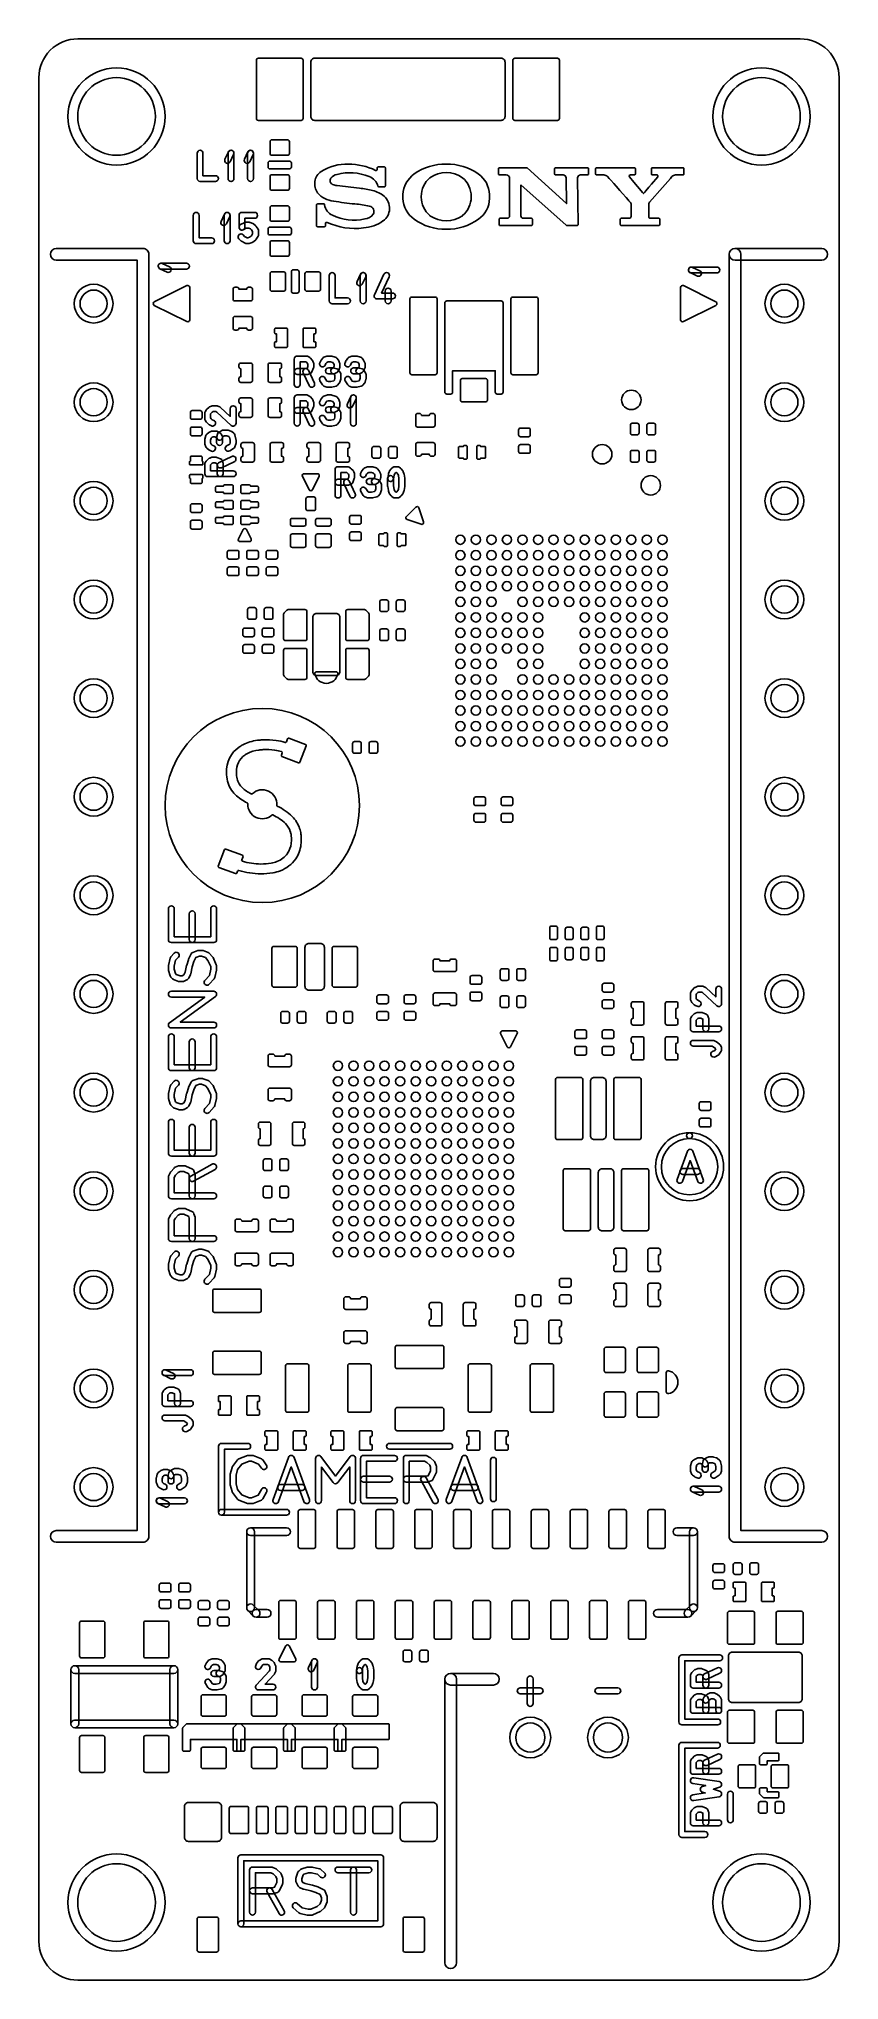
# Model space of a CAD drawing. Extents: x 0 to 20.6, y 0 to 50.
import ezdxf

# ---------------------------------------------------------------- set-up
doc = ezdxf.new("R2010")
doc.units = 0
for name, color, linetype in [('HOLE_1_6', 7, 'CONTINUOUS'), ('NC_Resist-A', 221, 'CONTINUOUS'), ('NC_Symbol-A', 140, 'CONTINUOUS'), ('OUTLINE', 7, 'CONTINUOUS')]:
    doc.layers.add(name, color=color, linetype=linetype)

msp = doc.modelspace()

# ---------------------------------------------------------------- linework, layer by layer
at = {"layer": 'HOLE_1_6'}
for points in [[(3, 48, 1), (1, 48, 1), (3, 48)], [(19.6, 48, 1), (17.6, 48, 1), (19.6, 48)], [(1.76, 43.18, 1), (1.06, 43.18, 1), (1.76, 43.18)], [(19.54, 43.18, 1), (18.84, 43.18, 1), (19.54, 43.18)], [(1.76, 40.64, 1), (1.06, 40.64, 1), (1.76, 40.64)], [(19.54, 40.64, 1), (18.84, 40.64, 1), (19.54, 40.64)], [(1.76, 38.1, 1), (1.06, 38.1, 1), (1.76, 38.1)], [(19.54, 38.1, 1), (18.84, 38.1, 1), (19.54, 38.1)], [(1.76, 35.56, 1), (1.06, 35.56, 1), (1.76, 35.56)], [(19.54, 35.56, 1), (18.84, 35.56, 1), (19.54, 35.56)], [(1.76, 33.02, 1), (1.06, 33.02, 1), (1.76, 33.02)], [(19.54, 33.02, 1), (18.84, 33.02, 1), (19.54, 33.02)], [(1.76, 30.48, 1), (1.06, 30.48, 1), (1.76, 30.48)], [(19.54, 30.48, 1), (18.84, 30.48, 1), (19.54, 30.48)], [(1.76, 27.94, 1), (1.06, 27.94, 1), (1.76, 27.94)], [(19.54, 27.94, 1), (18.84, 27.94, 1), (19.54, 27.94)], [(1.76, 25.4, 1), (1.06, 25.4, 1), (1.76, 25.4)], [(19.54, 25.4, 1), (18.84, 25.4, 1), (19.54, 25.4)], [(1.76, 22.86, 1), (1.06, 22.86, 1), (1.76, 22.86)], [(19.54, 22.86, 1), (18.84, 22.86, 1), (19.54, 22.86)], [(1.76, 20.32, 1), (1.06, 20.32, 1), (1.76, 20.32)], [(19.54, 20.32, 1), (18.84, 20.32, 1), (19.54, 20.32)], [(1.76, 17.78, 1), (1.06, 17.78, 1), (1.76, 17.78)], [(19.54, 17.78, 1), (18.84, 17.78, 1), (19.54, 17.78)], [(1.76, 15.24, 1), (1.06, 15.24, 1), (1.76, 15.24)], [(19.54, 15.24, 1), (18.84, 15.24, 1), (19.54, 15.24)], [(1.76, 12.7, 1), (1.06, 12.7, 1), (1.76, 12.7)], [(19.54, 12.7, 1), (18.84, 12.7, 1), (19.54, 12.7)], [(13.025, 6.25, 1), (12.275, 6.25, 1), (13.025, 6.25)], [(15.025, 6.25, 1), (14.275, 6.25, 1), (15.025, 6.25)], [(3, 2, 1), (1, 2, 1), (3, 2)], [(19.6, 2, 1), (17.6, 2, 1), (19.6, 2)]]:
    msp.add_lwpolyline(points, format="xyb", close=True, dxfattribs=at)
at = {"layer": 'NC_Resist-A'}
for points in [[(3.25, 48, 1), (0.75, 48, 1), (3.25, 48)], [(5.6, 49.45, -0.414214), (5.65, 49.5), (6.75, 49.5, -0.414214), (6.8, 49.45), (6.8, 47.95, -0.414214), (6.75, 47.9), (5.65, 47.9, -0.414214), (5.6, 47.95)], [(12.2, 49.45, -0.414214), (12.25, 49.5), (13.35, 49.5, -0.414214), (13.4, 49.45), (13.4, 47.95, -0.414214), (13.35, 47.9), (12.25, 47.9, -0.414214), (12.2, 47.95)], [(19.85, 48, 1), (17.35, 48, 1), (19.85, 48)], [(6.4, 47.4, -0.414214), (6.45, 47.35), (6.45, 47.05, -0.414214), (6.4, 47), (6, 47, -0.414214), (5.95, 47.05), (5.95, 47.35, -0.414214), (6, 47.4)], [(6.4, 46.5, -0.414214), (6.45, 46.45), (6.45, 46.15, -0.414214), (6.4, 46.1), (6, 46.1, -0.414214), (5.95, 46.15), (5.95, 46.45, -0.414214), (6, 46.5)], [(6.4, 45.7, -0.414214), (6.45, 45.65), (6.45, 45.35, -0.414214), (6.4, 45.3), (6, 45.3, -0.414214), (5.95, 45.35), (5.95, 45.65, -0.414214), (6, 45.7)], [(6.4, 44.8, -0.414214), (6.45, 44.75), (6.45, 44.45, -0.414214), (6.4, 44.4), (6, 44.4, -0.414214), (5.95, 44.45), (5.95, 44.75, -0.414214), (6, 44.8)], [(1.41, 42.68, 1), (1.41, 43.68, 1), (1.41, 42.68)], [(5.05, 43.25, -0.414214), (5, 43.3), (5, 43.55, -0.414214), (5.05, 43.6), (5.1, 43.6, -0.414214), (5.15, 43.55), (5.15, 43.55), (5.35, 43.55), (5.35, 43.55, -0.414214), (5.4, 43.6), (5.45, 43.6, -0.414214), (5.5, 43.55), (5.5, 43.3, -0.414214), (5.45, 43.25)], [(5.95, 43.95, -0.414214), (6, 44), (6.3, 44, -0.414214), (6.35, 43.95), (6.35, 43.55, -0.414214), (6.3, 43.5), (6, 43.5, -0.414214), (5.95, 43.55)], [(6.85, 43.95, -0.414214), (6.9, 44), (7.2, 44, -0.414214), (7.25, 43.95), (7.25, 43.55, -0.414214), (7.2, 43.5), (6.9, 43.5, -0.414214), (6.85, 43.55)], [(19.19, 42.68, 1), (19.19, 43.68, 1), (19.19, 42.68)], [(9.55, 43.3, -0.414214), (9.6, 43.35), (10.2, 43.35, -0.414214), (10.25, 43.3), (10.25, 41.4, -0.414214), (10.2, 41.35), (9.6, 41.35, -0.414214), (9.55, 41.4)], [(12.85, 41.4, -0.414214), (12.8, 41.35), (12.2, 41.35, -0.414214), (12.15, 41.4), (12.15, 43.3, -0.414214), (12.2, 43.35), (12.8, 43.35, -0.414214), (12.85, 43.3)], [(5.45, 42.85, -0.414214), (5.5, 42.8), (5.5, 42.55, -0.414214), (5.45, 42.5), (5.4, 42.5, -0.414214), (5.35, 42.55), (5.35, 42.55), (5.15, 42.55), (5.15, 42.55, -0.414214), (5.1, 42.5), (5.05, 42.5, -0.414214), (5, 42.55), (5, 42.8, -0.414214), (5.05, 42.85)], [(6.4, 42.075, -0.414214), (6.375, 42.05), (6.095, 42.05, -0.414214), (6.07, 42.075), (6.07, 42.175, -0.414214), (6.095, 42.2), (6.12, 42.2), (6.12, 42.4), (6.095, 42.4, -0.414214), (6.07, 42.425), (6.07, 42.525, -0.414214), (6.095, 42.55), (6.375, 42.55, -0.414214), (6.4, 42.525)], [(6.8, 42.525, -0.414214), (6.825, 42.55), (7.105, 42.55, -0.414214), (7.13, 42.525), (7.13, 42.425, -0.414214), (7.105, 42.4), (7.08, 42.4), (7.08, 42.2), (7.105, 42.2, -0.414214), (7.13, 42.175), (7.13, 42.075, -0.414214), (7.105, 42.05), (6.825, 42.05, -0.414214), (6.8, 42.075)], [(5.5, 41.2, -0.414214), (5.45, 41.15), (5.2, 41.15, -0.414214), (5.15, 41.2), (5.15, 41.25, -0.414214), (5.2, 41.3), (5.2, 41.3), (5.2, 41.5), (5.2, 41.5, -0.414214), (5.15, 41.55), (5.15, 41.6, -0.414214), (5.2, 41.65), (5.45, 41.65, -0.414214), (5.5, 41.6)], [(5.9, 41.6, -0.414214), (5.95, 41.65), (6.2, 41.65, -0.414214), (6.25, 41.6), (6.25, 41.55, -0.414214), (6.2, 41.5), (6.2, 41.5), (6.2, 41.3), (6.2, 41.3, -0.414214), (6.25, 41.25), (6.25, 41.2, -0.414214), (6.2, 41.15), (5.95, 41.15, -0.414214), (5.9, 41.2)], [(1.41, 40.14, 1), (1.41, 41.14, 1), (1.41, 40.14)], [(11.5, 41.25, -0.414214), (11.55, 41.2), (11.55, 40.7, -0.414214), (11.5, 40.65), (10.9, 40.65, -0.414214), (10.85, 40.7), (10.85, 41.2, -0.414214), (10.9, 41.25)], [(19.19, 40.14, 1), (19.19, 41.14, 1), (19.19, 40.14)], [(5.5, 40.3, -0.414214), (5.45, 40.25), (5.2, 40.25, -0.414214), (5.15, 40.3), (5.15, 40.35, -0.414214), (5.2, 40.4), (5.2, 40.4), (5.2, 40.6), (5.2, 40.6, -0.414214), (5.15, 40.65), (5.15, 40.7, -0.414214), (5.2, 40.75), (5.45, 40.75, -0.414214), (5.5, 40.7)], [(5.9, 40.7, -0.414214), (5.95, 40.75), (6.2, 40.75, -0.414214), (6.25, 40.7), (6.25, 40.65, -0.414214), (6.2, 40.6), (6.2, 40.6), (6.2, 40.4), (6.2, 40.4, -0.414214), (6.25, 40.35), (6.25, 40.3, -0.414214), (6.2, 40.25), (5.95, 40.25, -0.414214), (5.9, 40.3)], [(15.25, 40.95, 1), (15.25, 40.45, 1), (15.25, 40.95)], [(4.15, 40.425, -0.414214), (4.2, 40.375), (4.2, 40.25, -0.414214), (4.15, 40.2), (3.95, 40.2, -0.414214), (3.9, 40.25), (3.9, 40.375, -0.414214), (3.95, 40.425)], [(9.75, 40, -0.414214), (9.7, 40.05), (9.7, 40.3, -0.414214), (9.75, 40.35), (9.8, 40.35, -0.414214), (9.85, 40.3), (9.85, 40.3), (10.05, 40.3), (10.05, 40.3, -0.414214), (10.1, 40.35), (10.15, 40.35, -0.414214), (10.2, 40.3), (10.2, 40.05, -0.414214), (10.15, 40)], [(15.225, 40.05, -0.414214), (15.275, 40.1), (15.4, 40.1, -0.414214), (15.45, 40.05), (15.45, 39.85, -0.414214), (15.4, 39.8), (15.275, 39.8, -0.414214), (15.225, 39.85)], [(15.875, 39.85, -0.414214), (15.825, 39.8), (15.7, 39.8, -0.414214), (15.65, 39.85), (15.65, 40.05, -0.414214), (15.7, 40.1), (15.825, 40.1, -0.414214), (15.875, 40.05)], [(3.95, 39.775, -0.414214), (3.9, 39.825), (3.9, 39.95, -0.414214), (3.95, 40), (4.15, 40, -0.414214), (4.2, 39.95), (4.2, 39.825, -0.414214), (4.15, 39.775)], [(5.55, 39.15, -0.414214), (5.5, 39.1), (5.25, 39.1, -0.414214), (5.2, 39.15), (5.2, 39.2, -0.414214), (5.25, 39.25), (5.25, 39.25), (5.25, 39.45), (5.25, 39.45, -0.414214), (5.2, 39.5), (5.2, 39.55, -0.414214), (5.25, 39.6), (5.5, 39.6, -0.414214), (5.55, 39.55)], [(5.95, 39.55, -0.414214), (6, 39.6), (6.25, 39.6, -0.414214), (6.3, 39.55), (6.3, 39.5, -0.414214), (6.25, 39.45), (6.25, 39.45), (6.25, 39.25), (6.25, 39.25, -0.414214), (6.3, 39.2), (6.3, 39.15, -0.414214), (6.25, 39.1), (6, 39.1, -0.414214), (5.95, 39.15)], [(7.25, 39.15, -0.414214), (7.2, 39.1), (6.95, 39.1, -0.414214), (6.9, 39.15), (6.9, 39.2, -0.414214), (6.95, 39.25), (6.95, 39.25), (6.95, 39.45), (6.95, 39.45, -0.414214), (6.9, 39.5), (6.9, 39.55, -0.414214), (6.95, 39.6), (7.2, 39.6, -0.414214), (7.25, 39.55)], [(7.65, 39.55, -0.414214), (7.7, 39.6), (7.95, 39.6, -0.414214), (8, 39.55), (8, 39.5, -0.414214), (7.95, 39.45), (7.95, 39.45), (7.95, 39.25), (7.95, 39.25, -0.414214), (8, 39.2), (8, 39.15, -0.414214), (7.95, 39.1), (7.7, 39.1, -0.414214), (7.65, 39.15)], [(10.15, 39.6, -0.414214), (10.2, 39.55), (10.2, 39.3, -0.414214), (10.15, 39.25), (10.1, 39.25, -0.414214), (10.05, 39.3), (10.05, 39.3), (9.85, 39.3), (9.85, 39.3, -0.414214), (9.8, 39.25), (9.75, 39.25, -0.414214), (9.7, 39.3), (9.7, 39.55, -0.414214), (9.75, 39.6)], [(11.025, 39.2, -0.414214), (11, 39.175), (10.95, 39.175, -0.414214), (10.925, 39.2), (10.925, 39.2), (10.825, 39.2, -0.414214), (10.8, 39.225), (10.8, 39.475, -0.414214), (10.825, 39.5), (10.925, 39.5), (10.925, 39.5, -0.414214), (10.95, 39.525), (11, 39.525, -0.414214), (11.025, 39.5)], [(11.275, 39.5, -0.414214), (11.3, 39.525), (11.35, 39.525, -0.414214), (11.375, 39.5), (11.375, 39.5), (11.475, 39.5, -0.414214), (11.5, 39.475), (11.5, 39.225, -0.414214), (11.475, 39.2), (11.375, 39.2), (11.375, 39.2, -0.414214), (11.35, 39.175), (11.3, 39.175, -0.414214), (11.275, 39.2)], [(12.6, 39.975, -0.414214), (12.65, 39.925), (12.65, 39.8, -0.414214), (12.6, 39.75), (12.4, 39.75, -0.414214), (12.35, 39.8), (12.35, 39.925, -0.414214), (12.4, 39.975)], [(12.4, 39.325, -0.414214), (12.35, 39.375), (12.35, 39.5, -0.414214), (12.4, 39.55), (12.6, 39.55, -0.414214), (12.65, 39.5), (12.65, 39.375, -0.414214), (12.6, 39.325)], [(14.5, 39.55, 1), (14.5, 39.05, 1), (14.5, 39.55)], [(3.9, 39.025, -0.414214), (3.875, 39.05), (3.875, 39.1, -0.414214), (3.9, 39.125), (3.9, 39.125), (3.9, 39.225, -0.414214), (3.925, 39.25), (4.175, 39.25, -0.414214), (4.2, 39.225), (4.2, 39.125), (4.2, 39.125, -0.414214), (4.225, 39.1), (4.225, 39.05, -0.414214), (4.2, 39.025)], [(8.575, 39.45, -0.414214), (8.625, 39.5), (8.75, 39.5, -0.414214), (8.8, 39.45), (8.8, 39.25, -0.414214), (8.75, 39.2), (8.625, 39.2, -0.414214), (8.575, 39.25)], [(9.225, 39.25, -0.414214), (9.175, 39.2), (9.05, 39.2, -0.414214), (9, 39.25), (9, 39.45, -0.414214), (9.05, 39.5), (9.175, 39.5, -0.414214), (9.225, 39.45)], [(15.225, 39.35, -0.414214), (15.275, 39.4), (15.4, 39.4, -0.414214), (15.45, 39.35), (15.45, 39.15, -0.414214), (15.4, 39.1), (15.275, 39.1, -0.414214), (15.225, 39.15)], [(15.875, 39.15, -0.414214), (15.825, 39.1), (15.7, 39.1, -0.414214), (15.65, 39.15), (15.65, 39.35, -0.414214), (15.7, 39.4), (15.825, 39.4, -0.414214), (15.875, 39.35)], [(1.41, 37.6, 1), (1.41, 38.6, 1), (1.41, 37.6)], [(4.2, 38.775, -0.414214), (4.225, 38.75), (4.225, 38.7, -0.414214), (4.2, 38.675), (4.2, 38.675), (4.2, 38.575, -0.414214), (4.175, 38.55), (3.925, 38.55, -0.414214), (3.9, 38.575), (3.9, 38.675), (3.9, 38.675, -0.414214), (3.875, 38.7), (3.875, 38.75, -0.414214), (3.9, 38.775)], [(5, 38.315, -0.414214), (4.975, 38.29), (4.775, 38.29, -0.414214), (4.75, 38.315), (4.75, 38.325), (4.575, 38.325, -0.414214), (4.55, 38.35), (4.55, 38.45, -0.414214), (4.575, 38.475), (4.75, 38.475), (4.75, 38.485, -0.414214), (4.775, 38.51), (4.975, 38.51, -0.414214), (5, 38.485)], [(5.2, 38.485, -0.414214), (5.225, 38.51), (5.425, 38.51, -0.414214), (5.45, 38.485), (5.45, 38.475), (5.625, 38.475, -0.414214), (5.65, 38.45), (5.65, 38.35, -0.414214), (5.625, 38.325), (5.45, 38.325), (5.45, 38.315, -0.414214), (5.425, 38.29), (5.225, 38.29, -0.414214), (5.2, 38.315)], [(15.5, 38.5, 1), (16, 38.5, 1), (15.5, 38.5)], [(19.19, 37.6, 1), (19.19, 38.6, 1), (19.19, 37.6)], [(4.15, 38.025, -0.414214), (4.2, 37.975), (4.2, 37.85, -0.414214), (4.15, 37.8), (3.95, 37.8, -0.414214), (3.9, 37.85), (3.9, 37.975, -0.414214), (3.95, 38.025)], [(5, 37.915, -0.414214), (4.975, 37.89), (4.775, 37.89, -0.414214), (4.75, 37.915), (4.75, 37.925), (4.575, 37.925, -0.414214), (4.55, 37.95), (4.55, 38.05, -0.414214), (4.575, 38.075), (4.75, 38.075), (4.75, 38.085, -0.414214), (4.775, 38.11), (4.975, 38.11, -0.414214), (5, 38.085)], [(5.2, 38.085, -0.414214), (5.225, 38.11), (5.425, 38.11, -0.414214), (5.45, 38.085), (5.45, 38.075), (5.625, 38.075, -0.414214), (5.65, 38.05), (5.65, 37.95, -0.414214), (5.625, 37.925), (5.45, 37.925), (5.45, 37.915, -0.414214), (5.425, 37.89), (5.225, 37.89, -0.414214), (5.2, 37.915)], [(6.875, 38.15, -0.414214), (6.925, 38.2), (7.075, 38.2, -0.414214), (7.125, 38.15), (7.125, 37.9, -0.414214), (7.075, 37.85), (6.925, 37.85, -0.414214), (6.875, 37.9)], [(3.95, 37.375, -0.414214), (3.9, 37.425), (3.9, 37.55, -0.414214), (3.95, 37.6), (4.15, 37.6, -0.414214), (4.2, 37.55), (4.2, 37.425, -0.414214), (4.15, 37.375)], [(5, 37.515, -0.414214), (4.975, 37.49), (4.775, 37.49, -0.414214), (4.75, 37.515), (4.75, 37.525), (4.575, 37.525, -0.414214), (4.55, 37.55), (4.55, 37.65, -0.414214), (4.575, 37.675), (4.75, 37.675), (4.75, 37.685, -0.414214), (4.775, 37.71), (4.975, 37.71, -0.414214), (5, 37.685)], [(5.2, 37.685, -0.414214), (5.225, 37.71), (5.425, 37.71, -0.414214), (5.45, 37.685), (5.45, 37.675), (5.625, 37.675, -0.414214), (5.65, 37.65), (5.65, 37.55, -0.414214), (5.625, 37.525), (5.45, 37.525), (5.45, 37.515, -0.414214), (5.425, 37.49), (5.225, 37.49, -0.414214), (5.2, 37.515)], [(6.825, 37.65, -0.414214), (6.875, 37.6), (6.875, 37.5, -0.414214), (6.825, 37.45), (6.525, 37.45, -0.414214), (6.475, 37.5), (6.475, 37.6, -0.414214), (6.525, 37.65)], [(7.475, 37.65, -0.414214), (7.525, 37.6), (7.525, 37.5, -0.414214), (7.475, 37.45), (7.175, 37.45, -0.414214), (7.125, 37.5), (7.125, 37.6, -0.414214), (7.175, 37.65)], [(8.25, 37.725, -0.414214), (8.3, 37.675), (8.3, 37.55, -0.414214), (8.25, 37.5), (8.05, 37.5, -0.414214), (8, 37.55), (8, 37.675, -0.414214), (8.05, 37.725)], [(6.825, 37.25, -0.414214), (6.875, 37.2), (6.875, 36.95, -0.414214), (6.825, 36.9), (6.525, 36.9, -0.414214), (6.475, 36.95), (6.475, 37.2, -0.414214), (6.525, 37.25)], [(7.475, 37.25, -0.414214), (7.525, 37.2), (7.525, 36.95, -0.414214), (7.475, 36.9), (7.175, 36.9, -0.414214), (7.125, 36.95), (7.125, 37.2, -0.414214), (7.175, 37.25)], [(8.05, 37.075, -0.414214), (8, 37.125), (8, 37.25, -0.414214), (8.05, 37.3), (8.25, 37.3, -0.414214), (8.3, 37.25), (8.3, 37.125, -0.414214), (8.25, 37.075)], [(8.975, 36.95, -0.414214), (8.95, 36.925), (8.9, 36.925, -0.414214), (8.875, 36.95), (8.875, 36.95), (8.775, 36.95, -0.414214), (8.75, 36.975), (8.75, 37.225, -0.414214), (8.775, 37.25), (8.875, 37.25), (8.875, 37.25, -0.414214), (8.9, 37.275), (8.95, 37.275, -0.414214), (8.975, 37.25)], [(9.225, 37.25, -0.414214), (9.25, 37.275), (9.3, 37.275, -0.414214), (9.325, 37.25), (9.325, 37.25), (9.425, 37.25, -0.414214), (9.45, 37.225), (9.45, 36.975, -0.414214), (9.425, 36.95), (9.325, 36.95), (9.325, 36.95, -0.414214), (9.3, 36.925), (9.25, 36.925, -0.414214), (9.225, 36.95)], [(10.85, 37.22, 1), (10.85, 36.98, 1), (10.85, 37.22)], [(11.25, 37.22, 1), (11.25, 36.98, 1), (11.25, 37.22)], [(11.65, 37.22, 1), (11.65, 36.98, 1), (11.65, 37.22)], [(12.05, 37.22, 1), (12.05, 36.98, 1), (12.05, 37.22)], [(12.45, 37.22, 1), (12.45, 36.98, 1), (12.45, 37.22)], [(12.85, 37.22, 1), (12.85, 36.98, 1), (12.85, 37.22)], [(13.25, 37.22, 1), (13.25, 36.98, 1), (13.25, 37.22)], [(13.65, 37.22, 1), (13.65, 36.98, 1), (13.65, 37.22)], [(14.05, 37.22, 1), (14.05, 36.98, 1), (14.05, 37.22)], [(14.45, 37.22, 1), (14.45, 36.98, 1), (14.45, 37.22)], [(14.85, 37.22, 1), (14.85, 36.98, 1), (14.85, 37.22)], [(15.25, 37.22, 1), (15.25, 36.98, 1), (15.25, 37.22)], [(15.65, 37.22, 1), (15.65, 36.98, 1), (15.65, 37.22)], [(16.05, 37.22, 1), (16.05, 36.98, 1), (16.05, 37.22)], [(5.1, 36.825, -0.414214), (5.15, 36.775), (5.15, 36.65, -0.414214), (5.1, 36.6), (4.9, 36.6, -0.414214), (4.85, 36.65), (4.85, 36.775, -0.414214), (4.9, 36.825)], [(5.6, 36.825, -0.414214), (5.65, 36.775), (5.65, 36.65, -0.414214), (5.6, 36.6), (5.4, 36.6, -0.414214), (5.35, 36.65), (5.35, 36.775, -0.414214), (5.4, 36.825)], [(6.1, 36.825, -0.414214), (6.15, 36.775), (6.15, 36.65, -0.414214), (6.1, 36.6), (5.9, 36.6, -0.414214), (5.85, 36.65), (5.85, 36.775, -0.414214), (5.9, 36.825)], [(10.85, 36.82, 1), (10.85, 36.58, 1), (10.85, 36.82)], [(11.25, 36.82, 1), (11.25, 36.58, 1), (11.25, 36.82)], [(11.65, 36.82, 1), (11.65, 36.58, 1), (11.65, 36.82)], [(12.05, 36.82, 1), (12.05, 36.58, 1), (12.05, 36.82)], [(12.45, 36.82, 1), (12.45, 36.58, 1), (12.45, 36.82)], [(12.85, 36.82, 1), (12.85, 36.58, 1), (12.85, 36.82)], [(13.25, 36.82, 1), (13.25, 36.58, 1), (13.25, 36.82)], [(13.65, 36.82, 1), (13.65, 36.58, 1), (13.65, 36.82)], [(14.05, 36.82, 1), (14.05, 36.58, 1), (14.05, 36.82)], [(14.45, 36.82, 1), (14.45, 36.58, 1), (14.45, 36.82)], [(14.85, 36.82, 1), (14.85, 36.58, 1), (14.85, 36.82)], [(15.25, 36.82, 1), (15.25, 36.58, 1), (15.25, 36.82)], [(15.65, 36.82, 1), (15.65, 36.58, 1), (15.65, 36.82)], [(16.05, 36.82, 1), (16.05, 36.58, 1), (16.05, 36.82)], [(1.41, 35.06, 1), (1.41, 36.06, 1), (1.41, 35.06)], [(4.9, 36.175, -0.414214), (4.85, 36.225), (4.85, 36.35, -0.414214), (4.9, 36.4), (5.1, 36.4, -0.414214), (5.15, 36.35), (5.15, 36.225, -0.414214), (5.1, 36.175)], [(5.4, 36.175, -0.414214), (5.35, 36.225), (5.35, 36.35, -0.414214), (5.4, 36.4), (5.6, 36.4, -0.414214), (5.65, 36.35), (5.65, 36.225, -0.414214), (5.6, 36.175)], [(5.9, 36.175, -0.414214), (5.85, 36.225), (5.85, 36.35, -0.414214), (5.9, 36.4), (6.1, 36.4, -0.414214), (6.15, 36.35), (6.15, 36.225, -0.414214), (6.1, 36.175)], [(10.85, 36.42, 1), (10.85, 36.18, 1), (10.85, 36.42)], [(10.85, 36.02, 1), (10.85, 35.78, 1), (10.85, 36.02)], [(11.25, 36.42, 1), (11.25, 36.18, 1), (11.25, 36.42)], [(11.25, 36.02, 1), (11.25, 35.78, 1), (11.25, 36.02)], [(11.65, 36.42, 1), (11.65, 36.18, 1), (11.65, 36.42)], [(11.65, 36.02, 1), (11.65, 35.78, 1), (11.65, 36.02)], [(12.05, 36.42, 1), (12.05, 36.18, 1), (12.05, 36.42)], [(12.05, 36.02, 1), (12.05, 35.78, 1), (12.05, 36.02)], [(12.45, 36.42, 1), (12.45, 36.18, 1), (12.45, 36.42)], [(12.45, 36.02, 1), (12.45, 35.78, 1), (12.45, 36.02)], [(12.85, 36.42, 1), (12.85, 36.18, 1), (12.85, 36.42)], [(12.85, 36.02, 1), (12.85, 35.78, 1), (12.85, 36.02)], [(13.25, 36.42, 1), (13.25, 36.18, 1), (13.25, 36.42)], [(13.25, 36.02, 1), (13.25, 35.78, 1), (13.25, 36.02)], [(13.65, 36.42, 1), (13.65, 36.18, 1), (13.65, 36.42)], [(13.65, 36.02, 1), (13.65, 35.78, 1), (13.65, 36.02)], [(14.05, 36.42, 1), (14.05, 36.18, 1), (14.05, 36.42)], [(14.05, 36.02, 1), (14.05, 35.78, 1), (14.05, 36.02)], [(14.45, 36.42, 1), (14.45, 36.18, 1), (14.45, 36.42)], [(14.45, 36.02, 1), (14.45, 35.78, 1), (14.45, 36.02)], [(14.85, 36.42, 1), (14.85, 36.18, 1), (14.85, 36.42)], [(14.85, 36.02, 1), (14.85, 35.78, 1), (14.85, 36.02)], [(15.25, 36.42, 1), (15.25, 36.18, 1), (15.25, 36.42)], [(15.25, 36.02, 1), (15.25, 35.78, 1), (15.25, 36.02)], [(15.65, 36.42, 1), (15.65, 36.18, 1), (15.65, 36.42)], [(15.65, 36.02, 1), (15.65, 35.78, 1), (15.65, 36.02)], [(16.05, 36.42, 1), (16.05, 36.18, 1), (16.05, 36.42)], [(16.05, 36.02, 1), (16.05, 35.78, 1), (16.05, 36.02)], [(19.19, 35.06, 1), (19.19, 36.06, 1), (19.19, 35.06)], [(8.775, 35.5, -0.414214), (8.825, 35.55), (8.95, 35.55, -0.414214), (9, 35.5), (9, 35.3, -0.414214), (8.95, 35.25), (8.825, 35.25, -0.414214), (8.775, 35.3)], [(9.425, 35.3, -0.414214), (9.375, 35.25), (9.25, 35.25, -0.414214), (9.2, 35.3), (9.2, 35.5, -0.414214), (9.25, 35.55), (9.375, 35.55, -0.414214), (9.425, 35.5)], [(10.85, 35.62, 1), (10.85, 35.38, 1), (10.85, 35.62)], [(11.25, 35.62, 1), (11.25, 35.38, 1), (11.25, 35.62)], [(11.65, 35.62, 1), (11.65, 35.38, 1), (11.65, 35.62)], [(12.45, 35.62, 1), (12.45, 35.38, 1), (12.45, 35.62)], [(12.85, 35.62, 1), (12.85, 35.38, 1), (12.85, 35.62)], [(13.25, 35.62, 1), (13.25, 35.38, 1), (13.25, 35.62)], [(13.65, 35.62, 1), (13.65, 35.38, 1), (13.65, 35.62)], [(14.05, 35.62, 1), (14.05, 35.38, 1), (14.05, 35.62)], [(14.45, 35.62, 1), (14.45, 35.38, 1), (14.45, 35.62)], [(14.85, 35.62, 1), (14.85, 35.38, 1), (14.85, 35.62)], [(15.25, 35.62, 1), (15.25, 35.38, 1), (15.25, 35.62)], [(15.65, 35.62, 1), (15.65, 35.38, 1), (15.65, 35.62)], [(16.05, 35.62, 1), (16.05, 35.38, 1), (16.05, 35.62)], [(5.375, 35.3, -0.414214), (5.425, 35.35), (5.55, 35.35, -0.414214), (5.6, 35.3), (5.6, 35.1, -0.414214), (5.55, 35.05), (5.425, 35.05, -0.414214), (5.375, 35.1)], [(6.025, 35.1, -0.414214), (5.975, 35.05), (5.85, 35.05, -0.414214), (5.8, 35.1), (5.8, 35.3, -0.414214), (5.85, 35.35), (5.975, 35.35, -0.414214), (6.025, 35.3)], [(6.35, 34.5, -0.414214), (6.3, 34.55), (6.3, 35.17929, -0.198875), (6.31464, 35.21464), (6.38536, 35.28536, -0.198875), (6.42071, 35.3), (6.85, 35.3, -0.414214), (6.9, 35.25), (6.9, 34.55, -0.414214), (6.85, 34.5)], [(7.9, 35.25, -0.414214), (7.95, 35.3), (8.37929, 35.3, -0.198875), (8.41464, 35.28536), (8.48536, 35.21464, -0.198875), (8.5, 35.17929), (8.5, 34.55, -0.414214), (8.45, 34.5), (7.95, 34.5, -0.414214), (7.9, 34.55)], [(10.85, 35.22, 1), (10.85, 34.98, 1), (10.85, 35.22)], [(11.25, 35.22, 1), (11.25, 34.98, 1), (11.25, 35.22)], [(11.65, 35.22, 1), (11.65, 34.98, 1), (11.65, 35.22)], [(12.05, 35.22, 1), (12.05, 34.98, 1), (12.05, 35.22)], [(12.45, 35.22, 1), (12.45, 34.98, 1), (12.45, 35.22)], [(12.85, 35.22, 1), (12.85, 34.98, 1), (12.85, 35.22)], [(14.05, 35.22, 1), (14.05, 34.98, 1), (14.05, 35.22)], [(14.45, 35.22, 1), (14.45, 34.98, 1), (14.45, 35.22)], [(14.85, 35.22, 1), (14.85, 34.98, 1), (14.85, 35.22)], [(15.25, 35.22, 1), (15.25, 34.98, 1), (15.25, 35.22)], [(15.65, 35.22, 1), (15.65, 34.98, 1), (15.65, 35.22)], [(16.05, 35.22, 1), (16.05, 34.98, 1), (16.05, 35.22)], [(5.5, 34.825, -0.414214), (5.55, 34.775), (5.55, 34.65, -0.414214), (5.5, 34.6), (5.3, 34.6, -0.414214), (5.25, 34.65), (5.25, 34.775, -0.414214), (5.3, 34.825)], [(6, 34.825, -0.414214), (6.05, 34.775), (6.05, 34.65, -0.414214), (6, 34.6), (5.8, 34.6, -0.414214), (5.75, 34.65), (5.75, 34.775, -0.414214), (5.8, 34.825)], [(8.775, 34.75, -0.414214), (8.825, 34.8), (8.95, 34.8, -0.414214), (9, 34.75), (9, 34.55, -0.414214), (8.95, 34.5), (8.825, 34.5, -0.414214), (8.775, 34.55)], [(9.425, 34.55, -0.414214), (9.375, 34.5), (9.25, 34.5, -0.414214), (9.2, 34.55), (9.2, 34.75, -0.414214), (9.25, 34.8), (9.375, 34.8, -0.414214), (9.425, 34.75)], [(10.85, 34.82, 1), (10.85, 34.58, 1), (10.85, 34.82)], [(11.25, 34.82, 1), (11.25, 34.58, 1), (11.25, 34.82)], [(11.65, 34.82, 1), (11.65, 34.58, 1), (11.65, 34.82)], [(12.05, 34.82, 1), (12.05, 34.58, 1), (12.05, 34.82)], [(12.45, 34.82, 1), (12.45, 34.58, 1), (12.45, 34.82)], [(12.85, 34.82, 1), (12.85, 34.58, 1), (12.85, 34.82)], [(14.05, 34.82, 1), (14.05, 34.58, 1), (14.05, 34.82)], [(14.45, 34.82, 1), (14.45, 34.58, 1), (14.45, 34.82)], [(14.85, 34.82, 1), (14.85, 34.58, 1), (14.85, 34.82)], [(15.25, 34.82, 1), (15.25, 34.58, 1), (15.25, 34.82)], [(15.65, 34.82, 1), (15.65, 34.58, 1), (15.65, 34.82)], [(16.05, 34.82, 1), (16.05, 34.58, 1), (16.05, 34.82)], [(5.3, 34.175, -0.414214), (5.25, 34.225), (5.25, 34.35, -0.414214), (5.3, 34.4), (5.5, 34.4, -0.414214), (5.55, 34.35), (5.55, 34.225, -0.414214), (5.5, 34.175)], [(5.8, 34.175, -0.414214), (5.75, 34.225), (5.75, 34.35, -0.414214), (5.8, 34.4), (6, 34.4, -0.414214), (6.05, 34.35), (6.05, 34.225, -0.414214), (6, 34.175)], [(6.9, 33.55, -0.414214), (6.85, 33.5), (6.42071, 33.5, -0.198875), (6.38536, 33.51464), (6.31464, 33.58536, -0.198875), (6.3, 33.62071), (6.3, 34.25, -0.414214), (6.35, 34.3), (6.85, 34.3, -0.414214), (6.9, 34.25)], [(8.45, 34.3, -0.414214), (8.5, 34.25), (8.5, 33.62071, -0.198875), (8.48536, 33.58536), (8.41464, 33.51464, -0.198875), (8.37929, 33.5), (7.95, 33.5, -0.414214), (7.9, 33.55), (7.9, 34.25, -0.414214), (7.95, 34.3)], [(10.85, 34.42, 1), (10.85, 34.18, 1), (10.85, 34.42)], [(10.85, 34.02, 1), (10.85, 33.78, 1), (10.85, 34.02)], [(11.25, 34.42, 1), (11.25, 34.18, 1), (11.25, 34.42)], [(11.25, 34.02, 1), (11.25, 33.78, 1), (11.25, 34.02)], [(11.65, 34.42, 1), (11.65, 34.18, 1), (11.65, 34.42)], [(11.65, 34.02, 1), (11.65, 33.78, 1), (11.65, 34.02)], [(12.05, 34.42, 1), (12.05, 34.18, 1), (12.05, 34.42)], [(12.45, 34.42, 1), (12.45, 34.18, 1), (12.45, 34.42)], [(12.45, 34.02, 1), (12.45, 33.78, 1), (12.45, 34.02)], [(12.85, 34.42, 1), (12.85, 34.18, 1), (12.85, 34.42)], [(12.85, 34.02, 1), (12.85, 33.78, 1), (12.85, 34.02)], [(14.05, 34.42, 1), (14.05, 34.18, 1), (14.05, 34.42)], [(14.05, 34.02, 1), (14.05, 33.78, 1), (14.05, 34.02)], [(14.45, 34.42, 1), (14.45, 34.18, 1), (14.45, 34.42)], [(14.45, 34.02, 1), (14.45, 33.78, 1), (14.45, 34.02)], [(14.85, 34.42, 1), (14.85, 34.18, 1), (14.85, 34.42)], [(14.85, 34.02, 1), (14.85, 33.78, 1), (14.85, 34.02)], [(15.25, 34.42, 1), (15.25, 34.18, 1), (15.25, 34.42)], [(15.25, 34.02, 1), (15.25, 33.78, 1), (15.25, 34.02)], [(15.65, 34.42, 1), (15.65, 34.18, 1), (15.65, 34.42)], [(15.65, 34.02, 1), (15.65, 33.78, 1), (15.65, 34.02)], [(16.05, 34.42, 1), (16.05, 34.18, 1), (16.05, 34.42)], [(16.05, 34.02, 1), (16.05, 33.78, 1), (16.05, 34.02)], [(1.41, 32.52, 1), (1.41, 33.52, 1), (1.41, 32.52)], [(10.85, 33.62, 1), (10.85, 33.38, 1), (10.85, 33.62)], [(11.25, 33.62, 1), (11.25, 33.38, 1), (11.25, 33.62)], [(11.65, 33.62, 1), (11.65, 33.38, 1), (11.65, 33.62)], [(12.45, 33.62, 1), (12.45, 33.38, 1), (12.45, 33.62)], [(12.85, 33.62, 1), (12.85, 33.38, 1), (12.85, 33.62)], [(13.25, 33.62, 1), (13.25, 33.38, 1), (13.25, 33.62)], [(13.65, 33.62, 1), (13.65, 33.38, 1), (13.65, 33.62)], [(14.05, 33.62, 1), (14.05, 33.38, 1), (14.05, 33.62)], [(14.45, 33.62, 1), (14.45, 33.38, 1), (14.45, 33.62)], [(14.85, 33.62, 1), (14.85, 33.38, 1), (14.85, 33.62)], [(15.25, 33.62, 1), (15.25, 33.38, 1), (15.25, 33.62)], [(15.65, 33.62, 1), (15.65, 33.38, 1), (15.65, 33.62)], [(16.05, 33.62, 1), (16.05, 33.38, 1), (16.05, 33.62)], [(19.19, 32.52, 1), (19.19, 33.52, 1), (19.19, 32.52)], [(10.85, 33.22, 1), (10.85, 32.98, 1), (10.85, 33.22)], [(11.25, 33.22, 1), (11.25, 32.98, 1), (11.25, 33.22)], [(11.65, 33.22, 1), (11.65, 32.98, 1), (11.65, 33.22)], [(12.05, 33.22, 1), (12.05, 32.98, 1), (12.05, 33.22)], [(12.45, 33.22, 1), (12.45, 32.98, 1), (12.45, 33.22)], [(12.85, 33.22, 1), (12.85, 32.98, 1), (12.85, 33.22)], [(13.25, 33.22, 1), (13.25, 32.98, 1), (13.25, 33.22)], [(13.65, 33.22, 1), (13.65, 32.98, 1), (13.65, 33.22)], [(14.05, 33.22, 1), (14.05, 32.98, 1), (14.05, 33.22)], [(14.45, 33.22, 1), (14.45, 32.98, 1), (14.45, 33.22)], [(14.85, 33.22, 1), (14.85, 32.98, 1), (14.85, 33.22)], [(15.25, 33.22, 1), (15.25, 32.98, 1), (15.25, 33.22)], [(15.65, 33.22, 1), (15.65, 32.98, 1), (15.65, 33.22)], [(16.05, 33.22, 1), (16.05, 32.98, 1), (16.05, 33.22)], [(10.85, 32.82, 1), (10.85, 32.58, 1), (10.85, 32.82)], [(11.25, 32.82, 1), (11.25, 32.58, 1), (11.25, 32.82)], [(11.65, 32.82, 1), (11.65, 32.58, 1), (11.65, 32.82)], [(12.05, 32.82, 1), (12.05, 32.58, 1), (12.05, 32.82)], [(12.45, 32.82, 1), (12.45, 32.58, 1), (12.45, 32.82)], [(12.85, 32.82, 1), (12.85, 32.58, 1), (12.85, 32.82)], [(13.25, 32.82, 1), (13.25, 32.58, 1), (13.25, 32.82)], [(13.65, 32.82, 1), (13.65, 32.58, 1), (13.65, 32.82)], [(14.05, 32.82, 1), (14.05, 32.58, 1), (14.05, 32.82)], [(14.45, 32.82, 1), (14.45, 32.58, 1), (14.45, 32.82)], [(14.85, 32.82, 1), (14.85, 32.58, 1), (14.85, 32.82)], [(15.25, 32.82, 1), (15.25, 32.58, 1), (15.25, 32.82)], [(15.65, 32.82, 1), (15.65, 32.58, 1), (15.65, 32.82)], [(16.05, 32.82, 1), (16.05, 32.58, 1), (16.05, 32.82)], [(10.85, 32.42, 1), (10.85, 32.18, 1), (10.85, 32.42)], [(10.85, 32.02, 1), (10.85, 31.78, 1), (10.85, 32.02)], [(11.25, 32.42, 1), (11.25, 32.18, 1), (11.25, 32.42)], [(11.25, 32.02, 1), (11.25, 31.78, 1), (11.25, 32.02)], [(11.65, 32.42, 1), (11.65, 32.18, 1), (11.65, 32.42)], [(11.65, 32.02, 1), (11.65, 31.78, 1), (11.65, 32.02)], [(12.05, 32.42, 1), (12.05, 32.18, 1), (12.05, 32.42)], [(12.05, 32.02, 1), (12.05, 31.78, 1), (12.05, 32.02)], [(12.45, 32.42, 1), (12.45, 32.18, 1), (12.45, 32.42)], [(12.45, 32.02, 1), (12.45, 31.78, 1), (12.45, 32.02)], [(12.85, 32.42, 1), (12.85, 32.18, 1), (12.85, 32.42)], [(12.85, 32.02, 1), (12.85, 31.78, 1), (12.85, 32.02)], [(13.25, 32.42, 1), (13.25, 32.18, 1), (13.25, 32.42)], [(13.25, 32.02, 1), (13.25, 31.78, 1), (13.25, 32.02)], [(13.65, 32.42, 1), (13.65, 32.18, 1), (13.65, 32.42)], [(13.65, 32.02, 1), (13.65, 31.78, 1), (13.65, 32.02)], [(14.05, 32.42, 1), (14.05, 32.18, 1), (14.05, 32.42)], [(14.05, 32.02, 1), (14.05, 31.78, 1), (14.05, 32.02)], [(14.45, 32.42, 1), (14.45, 32.18, 1), (14.45, 32.42)], [(14.45, 32.02, 1), (14.45, 31.78, 1), (14.45, 32.02)], [(14.85, 32.42, 1), (14.85, 32.18, 1), (14.85, 32.42)], [(14.85, 32.02, 1), (14.85, 31.78, 1), (14.85, 32.02)], [(15.25, 32.42, 1), (15.25, 32.18, 1), (15.25, 32.42)], [(15.25, 32.02, 1), (15.25, 31.78, 1), (15.25, 32.02)], [(15.65, 32.42, 1), (15.65, 32.18, 1), (15.65, 32.42)], [(15.65, 32.02, 1), (15.65, 31.78, 1), (15.65, 32.02)], [(16.05, 32.42, 1), (16.05, 32.18, 1), (16.05, 32.42)], [(16.05, 32.02, 1), (16.05, 31.78, 1), (16.05, 32.02)], [(8.075, 31.85, -0.414214), (8.125, 31.9), (8.25, 31.9, -0.414214), (8.3, 31.85), (8.3, 31.65, -0.414214), (8.25, 31.6), (8.125, 31.6, -0.414214), (8.075, 31.65)], [(8.725, 31.65, -0.414214), (8.675, 31.6), (8.55, 31.6, -0.414214), (8.5, 31.65), (8.5, 31.85, -0.414214), (8.55, 31.9), (8.675, 31.9, -0.414214), (8.725, 31.85)], [(1.41, 29.98, 1), (1.41, 30.98, 1), (1.41, 29.98)], [(19.19, 29.98, 1), (19.19, 30.98, 1), (19.19, 29.98)], [(11.45, 30.475, -0.414214), (11.5, 30.425), (11.5, 30.3, -0.414214), (11.45, 30.25), (11.25, 30.25, -0.414214), (11.2, 30.3), (11.2, 30.425, -0.414214), (11.25, 30.475)], [(11.25, 29.825, -0.414214), (11.2, 29.875), (11.2, 30, -0.414214), (11.25, 30.05), (11.45, 30.05, -0.414214), (11.5, 30), (11.5, 29.875, -0.414214), (11.45, 29.825)], [(12.15, 30.475, -0.414214), (12.2, 30.425), (12.2, 30.3, -0.414214), (12.15, 30.25), (11.95, 30.25, -0.414214), (11.9, 30.3), (11.9, 30.425, -0.414214), (11.95, 30.475)], [(11.95, 29.825, -0.414214), (11.9, 29.875), (11.9, 30, -0.414214), (11.95, 30.05), (12.15, 30.05, -0.414214), (12.2, 30), (12.2, 29.875, -0.414214), (12.15, 29.825)], [(1.41, 27.44, 1), (1.41, 28.44, 1), (1.41, 27.44)], [(19.19, 27.44, 1), (19.19, 28.44, 1), (19.19, 27.44)], [(13.35, 26.85, -0.414214), (13.3, 26.8), (13.2, 26.8, -0.414214), (13.15, 26.85), (13.15, 27.1, -0.414214), (13.2, 27.15), (13.3, 27.15, -0.414214), (13.35, 27.1)], [(13.55, 27.07, -0.414214), (13.6, 27.12), (13.7, 27.12, -0.414214), (13.75, 27.07), (13.75, 26.85, -0.414214), (13.7, 26.8), (13.6, 26.8, -0.414214), (13.55, 26.85)], [(13.95, 27.07, -0.414214), (14, 27.12), (14.1, 27.12, -0.414214), (14.15, 27.07), (14.15, 26.85, -0.414214), (14.1, 26.8), (14, 26.8, -0.414214), (13.95, 26.85)], [(14.55, 26.85, -0.414214), (14.5, 26.8), (14.4, 26.8, -0.414214), (14.35, 26.85), (14.35, 27.1, -0.414214), (14.4, 27.15), (14.5, 27.15, -0.414214), (14.55, 27.1)], [(6.6, 26.625, -0.414214), (6.65, 26.575), (6.65, 25.625, -0.414214), (6.6, 25.575), (6.05, 25.575, -0.414214), (6, 25.625), (6, 26.575, -0.414214), (6.05, 26.625)], [(7.6, 25.575, -0.414214), (7.55, 25.625), (7.55, 26.575, -0.414214), (7.6, 26.625), (8.15, 26.625, -0.414214), (8.2, 26.575), (8.2, 25.625, -0.414214), (8.15, 25.575)], [(13.35, 26.3, -0.414214), (13.3, 26.25), (13.2, 26.25, -0.414214), (13.15, 26.3), (13.15, 26.55, -0.414214), (13.2, 26.6), (13.3, 26.6, -0.414214), (13.35, 26.55)], [(13.75, 26.33, -0.414214), (13.7, 26.28), (13.6, 26.28, -0.414214), (13.55, 26.33), (13.55, 26.55, -0.414214), (13.6, 26.6), (13.7, 26.6, -0.414214), (13.75, 26.55)], [(14.15, 26.33, -0.414214), (14.1, 26.28), (14, 26.28, -0.414214), (13.95, 26.33), (13.95, 26.55, -0.414214), (14, 26.6), (14.1, 26.6, -0.414214), (14.15, 26.55)], [(14.55, 26.3, -0.414214), (14.5, 26.25), (14.4, 26.25, -0.414214), (14.35, 26.3), (14.35, 26.55, -0.414214), (14.4, 26.6), (14.5, 26.6, -0.414214), (14.55, 26.55)], [(10.2, 25.975, -0.414214), (10.15, 26.025), (10.15, 26.25, -0.414214), (10.2, 26.3), (10.275, 26.3, -0.414214), (10.325, 26.25), (10.325, 26.25), (10.575, 26.25), (10.575, 26.25, -0.414214), (10.625, 26.3), (10.7, 26.3, -0.414214), (10.75, 26.25), (10.75, 26.025, -0.414214), (10.7, 25.975)], [(11.875, 26, -0.414214), (11.925, 26.05), (12.05, 26.05, -0.414214), (12.1, 26), (12.1, 25.8, -0.414214), (12.05, 25.75), (11.925, 25.75, -0.414214), (11.875, 25.8)], [(12.525, 25.8, -0.414214), (12.475, 25.75), (12.35, 25.75, -0.414214), (12.3, 25.8), (12.3, 26, -0.414214), (12.35, 26.05), (12.475, 26.05, -0.414214), (12.525, 26)], [(1.41, 24.9, 1), (1.41, 25.9, 1), (1.41, 24.9)], [(11.35, 25.875, -0.414214), (11.4, 25.825), (11.4, 25.7, -0.414214), (11.35, 25.65), (11.15, 25.65, -0.414214), (11.1, 25.7), (11.1, 25.825, -0.414214), (11.15, 25.875)], [(14.75, 25.675, -0.414214), (14.8, 25.625), (14.8, 25.5, -0.414214), (14.75, 25.45), (14.55, 25.45, -0.414214), (14.5, 25.5), (14.5, 25.625, -0.414214), (14.55, 25.675)], [(19.19, 24.9, 1), (19.19, 25.9, 1), (19.19, 24.9)], [(8.95, 25.375, -0.414214), (9, 25.325), (9, 25.2, -0.414214), (8.95, 25.15), (8.75, 25.15, -0.414214), (8.7, 25.2), (8.7, 25.325, -0.414214), (8.75, 25.375)], [(9.65, 25.375, -0.414214), (9.7, 25.325), (9.7, 25.2, -0.414214), (9.65, 25.15), (9.45, 25.15, -0.414214), (9.4, 25.2), (9.4, 25.325, -0.414214), (9.45, 25.375)], [(10.7, 25.425, -0.414214), (10.75, 25.375), (10.75, 25.15, -0.414214), (10.7, 25.1), (10.625, 25.1, -0.414214), (10.575, 25.15), (10.575, 25.15), (10.325, 25.15), (10.325, 25.15, -0.414214), (10.275, 25.1), (10.2, 25.1, -0.414214), (10.15, 25.15), (10.15, 25.375, -0.414214), (10.2, 25.425)], [(11.15, 25.225, -0.414214), (11.1, 25.275), (11.1, 25.4, -0.414214), (11.15, 25.45), (11.35, 25.45, -0.414214), (11.4, 25.4), (11.4, 25.275, -0.414214), (11.35, 25.225)], [(11.875, 25.3, -0.414214), (11.925, 25.35), (12.05, 25.35, -0.414214), (12.1, 25.3), (12.1, 25.1, -0.414214), (12.05, 25.05), (11.925, 25.05, -0.414214), (11.875, 25.1)], [(12.525, 25.1, -0.414214), (12.475, 25.05), (12.35, 25.05, -0.414214), (12.3, 25.1), (12.3, 25.3, -0.414214), (12.35, 25.35), (12.475, 25.35, -0.414214), (12.525, 25.3)], [(14.55, 25.025, -0.414214), (14.5, 25.075), (14.5, 25.2, -0.414214), (14.55, 25.25), (14.75, 25.25, -0.414214), (14.8, 25.2), (14.8, 25.075, -0.414214), (14.75, 25.025)], [(15.575, 24.65, -0.414214), (15.525, 24.6), (15.3, 24.6, -0.414214), (15.25, 24.65), (15.25, 24.725, -0.414214), (15.3, 24.775), (15.3, 24.775), (15.3, 25.025), (15.3, 25.025, -0.414214), (15.25, 25.075), (15.25, 25.15, -0.414214), (15.3, 25.2), (15.525, 25.2, -0.414214), (15.575, 25.15)], [(16.125, 25.15, -0.414214), (16.175, 25.2), (16.4, 25.2, -0.414214), (16.45, 25.15), (16.45, 25.075, -0.414214), (16.4, 25.025), (16.4, 25.025), (16.4, 24.775), (16.4, 24.775, -0.414214), (16.45, 24.725), (16.45, 24.65, -0.414214), (16.4, 24.6), (16.175, 24.6, -0.414214), (16.125, 24.65)], [(6.225, 24.9, -0.414214), (6.275, 24.95), (6.4, 24.95, -0.414214), (6.45, 24.9), (6.45, 24.7, -0.414214), (6.4, 24.65), (6.275, 24.65, -0.414214), (6.225, 24.7)], [(6.875, 24.7, -0.414214), (6.825, 24.65), (6.7, 24.65, -0.414214), (6.65, 24.7), (6.65, 24.9, -0.414214), (6.7, 24.95), (6.825, 24.95, -0.414214), (6.875, 24.9)], [(7.425, 24.9, -0.414214), (7.475, 24.95), (7.6, 24.95, -0.414214), (7.65, 24.9), (7.65, 24.7, -0.414214), (7.6, 24.65), (7.475, 24.65, -0.414214), (7.425, 24.7)], [(8.075, 24.7, -0.414214), (8.025, 24.65), (7.9, 24.65, -0.414214), (7.85, 24.7), (7.85, 24.9, -0.414214), (7.9, 24.95), (8.025, 24.95, -0.414214), (8.075, 24.9)], [(8.75, 24.725, -0.414214), (8.7, 24.775), (8.7, 24.9, -0.414214), (8.75, 24.95), (8.95, 24.95, -0.414214), (9, 24.9), (9, 24.775, -0.414214), (8.95, 24.725)], [(9.45, 24.725, -0.414214), (9.4, 24.775), (9.4, 24.9, -0.414214), (9.45, 24.95), (9.65, 24.95, -0.414214), (9.7, 24.9), (9.7, 24.775, -0.414214), (9.65, 24.725)], [(14.05, 24.475, -0.414214), (14.1, 24.425), (14.1, 24.3, -0.414214), (14.05, 24.25), (13.85, 24.25, -0.414214), (13.8, 24.3), (13.8, 24.425, -0.414214), (13.85, 24.475)], [(13.85, 23.825, -0.414214), (13.8, 23.875), (13.8, 24, -0.414214), (13.85, 24.05), (14.05, 24.05, -0.414214), (14.1, 24), (14.1, 23.875, -0.414214), (14.05, 23.825)], [(14.75, 24.475, -0.414214), (14.8, 24.425), (14.8, 24.3, -0.414214), (14.75, 24.25), (14.55, 24.25, -0.414214), (14.5, 24.3), (14.5, 24.425, -0.414214), (14.55, 24.475)], [(14.55, 23.825, -0.414214), (14.5, 23.875), (14.5, 24, -0.414214), (14.55, 24.05), (14.75, 24.05, -0.414214), (14.8, 24), (14.8, 23.875, -0.414214), (14.75, 23.825)], [(15.575, 23.75, -0.414214), (15.525, 23.7), (15.3, 23.7, -0.414214), (15.25, 23.75), (15.25, 23.825, -0.414214), (15.3, 23.875), (15.3, 23.875), (15.3, 24.125), (15.3, 24.125, -0.414214), (15.25, 24.175), (15.25, 24.25, -0.414214), (15.3, 24.3), (15.525, 24.3, -0.414214), (15.575, 24.25)], [(16.125, 24.25, -0.414214), (16.175, 24.3), (16.4, 24.3, -0.414214), (16.45, 24.25), (16.45, 24.175, -0.414214), (16.4, 24.125), (16.4, 24.125), (16.4, 23.875), (16.4, 23.875, -0.414214), (16.45, 23.825), (16.45, 23.75, -0.414214), (16.4, 23.7), (16.175, 23.7, -0.414214), (16.125, 23.75)], [(5.95, 23.525, -0.414214), (5.9, 23.575), (5.9, 23.8, -0.414214), (5.95, 23.85), (6.025, 23.85, -0.414214), (6.075, 23.8), (6.075, 23.8), (6.325, 23.8), (6.325, 23.8, -0.414214), (6.375, 23.85), (6.45, 23.85, -0.414214), (6.5, 23.8), (6.5, 23.575, -0.414214), (6.45, 23.525)], [(7.82, 23.55, 1), (7.58, 23.55, 1), (7.82, 23.55)], [(8.22, 23.55, 1), (7.98, 23.55, 1), (8.22, 23.55)], [(8.62, 23.55, 1), (8.38, 23.55, 1), (8.62, 23.55)], [(9.02, 23.55, 1), (8.78, 23.55, 1), (9.02, 23.55)], [(9.42, 23.55, 1), (9.18, 23.55, 1), (9.42, 23.55)], [(9.82, 23.55, 1), (9.58, 23.55, 1), (9.82, 23.55)], [(10.22, 23.55, 1), (9.98, 23.55, 1), (10.22, 23.55)], [(10.62, 23.55, 1), (10.38, 23.55, 1), (10.62, 23.55)], [(11.02, 23.55, 1), (10.78, 23.55, 1), (11.02, 23.55)], [(11.42, 23.55, 1), (11.18, 23.55, 1), (11.42, 23.55)], [(11.82, 23.55, 1), (11.58, 23.55, 1), (11.82, 23.55)], [(12.22, 23.55, 1), (11.98, 23.55, 1), (12.22, 23.55)], [(1.41, 22.36, 1), (1.41, 23.36, 1), (1.41, 22.36)], [(7.82, 23.15, 1), (7.58, 23.15, 1), (7.82, 23.15)], [(8.22, 23.15, 1), (7.98, 23.15, 1), (8.22, 23.15)], [(8.62, 23.15, 1), (8.38, 23.15, 1), (8.62, 23.15)], [(9.02, 23.15, 1), (8.78, 23.15, 1), (9.02, 23.15)], [(9.42, 23.15, 1), (9.18, 23.15, 1), (9.42, 23.15)], [(9.82, 23.15, 1), (9.58, 23.15, 1), (9.82, 23.15)], [(10.22, 23.15, 1), (9.98, 23.15, 1), (10.22, 23.15)], [(10.62, 23.15, 1), (10.38, 23.15, 1), (10.62, 23.15)], [(11.02, 23.15, 1), (10.78, 23.15, 1), (11.02, 23.15)], [(11.42, 23.15, 1), (11.18, 23.15, 1), (11.42, 23.15)], [(11.82, 23.15, 1), (11.58, 23.15, 1), (11.82, 23.15)], [(12.22, 23.15, 1), (11.98, 23.15, 1), (12.22, 23.15)], [(13.3, 23.2, -0.414214), (13.35, 23.25), (13.95, 23.25, -0.414214), (14, 23.2), (14, 21.7, -0.414214), (13.95, 21.65), (13.35, 21.65, -0.414214), (13.3, 21.7)], [(14.8, 23.2, -0.414214), (14.85, 23.25), (15.45, 23.25, -0.414214), (15.5, 23.2), (15.5, 21.7, -0.414214), (15.45, 21.65), (14.85, 21.65, -0.414214), (14.8, 21.7)], [(19.19, 22.36, 1), (19.19, 23.36, 1), (19.19, 22.36)], [(6.45, 22.975, -0.414214), (6.5, 22.925), (6.5, 22.7, -0.414214), (6.45, 22.65), (6.375, 22.65, -0.414214), (6.325, 22.7), (6.325, 22.7), (6.075, 22.7), (6.075, 22.7, -0.414214), (6.025, 22.65), (5.95, 22.65, -0.414214), (5.9, 22.7), (5.9, 22.925, -0.414214), (5.95, 22.975)], [(7.82, 22.75, 1), (7.58, 22.75, 1), (7.82, 22.75)], [(8.22, 22.75, 1), (7.98, 22.75, 1), (8.22, 22.75)], [(8.62, 22.75, 1), (8.38, 22.75, 1), (8.62, 22.75)], [(9.02, 22.75, 1), (8.78, 22.75, 1), (9.02, 22.75)], [(9.42, 22.75, 1), (9.18, 22.75, 1), (9.42, 22.75)], [(9.82, 22.75, 1), (9.58, 22.75, 1), (9.82, 22.75)], [(10.22, 22.75, 1), (9.98, 22.75, 1), (10.22, 22.75)], [(10.62, 22.75, 1), (10.38, 22.75, 1), (10.62, 22.75)], [(11.02, 22.75, 1), (10.78, 22.75, 1), (11.02, 22.75)], [(11.42, 22.75, 1), (11.18, 22.75, 1), (11.42, 22.75)], [(11.82, 22.75, 1), (11.58, 22.75, 1), (11.82, 22.75)], [(12.22, 22.75, 1), (11.98, 22.75, 1), (12.22, 22.75)], [(17.25, 22.625, -0.414214), (17.3, 22.575), (17.3, 22.45, -0.414214), (17.25, 22.4), (17.05, 22.4, -0.414214), (17, 22.45), (17, 22.575, -0.414214), (17.05, 22.625)], [(5.975, 21.55, -0.414214), (5.925, 21.5), (5.7, 21.5, -0.414214), (5.65, 21.55), (5.65, 21.625, -0.414214), (5.7, 21.675), (5.7, 21.675), (5.7, 21.925), (5.7, 21.925, -0.414214), (5.65, 21.975), (5.65, 22.05, -0.414214), (5.7, 22.1), (5.925, 22.1, -0.414214), (5.975, 22.05)], [(6.525, 22.05, -0.414214), (6.575, 22.1), (6.8, 22.1, -0.414214), (6.85, 22.05), (6.85, 21.975, -0.414214), (6.8, 21.925), (6.8, 21.925), (6.8, 21.675), (6.8, 21.675, -0.414214), (6.85, 21.625), (6.85, 21.55, -0.414214), (6.8, 21.5), (6.575, 21.5, -0.414214), (6.525, 21.55)], [(7.82, 22.35, 1), (7.58, 22.35, 1), (7.82, 22.35)], [(7.82, 21.95, 1), (7.58, 21.95, 1), (7.82, 21.95)], [(8.22, 22.35, 1), (7.98, 22.35, 1), (8.22, 22.35)], [(8.22, 21.95, 1), (7.98, 21.95, 1), (8.22, 21.95)], [(8.62, 22.35, 1), (8.38, 22.35, 1), (8.62, 22.35)], [(8.62, 21.95, 1), (8.38, 21.95, 1), (8.62, 21.95)], [(9.02, 22.35, 1), (8.78, 22.35, 1), (9.02, 22.35)], [(9.02, 21.95, 1), (8.78, 21.95, 1), (9.02, 21.95)], [(9.42, 22.35, 1), (9.18, 22.35, 1), (9.42, 22.35)], [(9.42, 21.95, 1), (9.18, 21.95, 1), (9.42, 21.95)], [(9.82, 22.35, 1), (9.58, 22.35, 1), (9.82, 22.35)], [(9.82, 21.95, 1), (9.58, 21.95, 1), (9.82, 21.95)], [(10.22, 22.35, 1), (9.98, 22.35, 1), (10.22, 22.35)], [(10.22, 21.95, 1), (9.98, 21.95, 1), (10.22, 21.95)], [(10.62, 22.35, 1), (10.38, 22.35, 1), (10.62, 22.35)], [(10.62, 21.95, 1), (10.38, 21.95, 1), (10.62, 21.95)], [(11.02, 22.35, 1), (10.78, 22.35, 1), (11.02, 22.35)], [(11.02, 21.95, 1), (10.78, 21.95, 1), (11.02, 21.95)], [(11.42, 22.35, 1), (11.18, 22.35, 1), (11.42, 22.35)], [(11.42, 21.95, 1), (11.18, 21.95, 1), (11.42, 21.95)], [(11.82, 22.35, 1), (11.58, 22.35, 1), (11.82, 22.35)], [(11.82, 21.95, 1), (11.58, 21.95, 1), (11.82, 21.95)], [(12.22, 22.35, 1), (11.98, 22.35, 1), (12.22, 22.35)], [(12.22, 21.95, 1), (11.98, 21.95, 1), (12.22, 21.95)], [(17.05, 21.975, -0.414214), (17, 22.025), (17, 22.15, -0.414214), (17.05, 22.2), (17.25, 22.2, -0.414214), (17.3, 22.15), (17.3, 22.025, -0.414214), (17.25, 21.975)], [(7.82, 21.55, 1), (7.58, 21.55, 1), (7.82, 21.55)], [(8.22, 21.55, 1), (7.98, 21.55, 1), (8.22, 21.55)], [(8.62, 21.55, 1), (8.38, 21.55, 1), (8.62, 21.55)], [(9.02, 21.55, 1), (8.78, 21.55, 1), (9.02, 21.55)], [(9.42, 21.55, 1), (9.18, 21.55, 1), (9.42, 21.55)], [(9.82, 21.55, 1), (9.58, 21.55, 1), (9.82, 21.55)], [(10.22, 21.55, 1), (9.98, 21.55, 1), (10.22, 21.55)], [(10.62, 21.55, 1), (10.38, 21.55, 1), (10.62, 21.55)], [(11.02, 21.55, 1), (10.78, 21.55, 1), (11.02, 21.55)], [(11.42, 21.55, 1), (11.18, 21.55, 1), (11.42, 21.55)], [(11.82, 21.55, 1), (11.58, 21.55, 1), (11.82, 21.55)], [(12.22, 21.55, 1), (11.98, 21.55, 1), (12.22, 21.55)], [(5.775, 21.1, -0.414214), (5.825, 21.15), (5.95, 21.15, -0.414214), (6, 21.1), (6, 20.9, -0.414214), (5.95, 20.85), (5.825, 20.85, -0.414214), (5.775, 20.9)], [(6.425, 20.9, -0.414214), (6.375, 20.85), (6.25, 20.85, -0.414214), (6.2, 20.9), (6.2, 21.1, -0.414214), (6.25, 21.15), (6.375, 21.15, -0.414214), (6.425, 21.1)], [(7.82, 21.15, 1), (7.58, 21.15, 1), (7.82, 21.15)], [(8.22, 21.15, 1), (7.98, 21.15, 1), (8.22, 21.15)], [(8.62, 21.15, 1), (8.38, 21.15, 1), (8.62, 21.15)], [(9.02, 21.15, 1), (8.78, 21.15, 1), (9.02, 21.15)], [(9.42, 21.15, 1), (9.18, 21.15, 1), (9.42, 21.15)], [(9.82, 21.15, 1), (9.58, 21.15, 1), (9.82, 21.15)], [(10.22, 21.15, 1), (9.98, 21.15, 1), (10.22, 21.15)], [(10.62, 21.15, 1), (10.38, 21.15, 1), (10.62, 21.15)], [(11.02, 21.15, 1), (10.78, 21.15, 1), (11.02, 21.15)], [(11.42, 21.15, 1), (11.18, 21.15, 1), (11.42, 21.15)], [(11.82, 21.15, 1), (11.58, 21.15, 1), (11.82, 21.15)], [(12.22, 21.15, 1), (11.98, 21.15, 1), (12.22, 21.15)], [(1.41, 19.82, 1), (1.41, 20.82, 1), (1.41, 19.82)], [(7.82, 20.75, 1), (7.58, 20.75, 1), (7.82, 20.75)], [(8.22, 20.75, 1), (7.98, 20.75, 1), (8.22, 20.75)], [(8.62, 20.75, 1), (8.38, 20.75, 1), (8.62, 20.75)], [(9.02, 20.75, 1), (8.78, 20.75, 1), (9.02, 20.75)], [(9.42, 20.75, 1), (9.18, 20.75, 1), (9.42, 20.75)], [(9.82, 20.75, 1), (9.58, 20.75, 1), (9.82, 20.75)], [(10.22, 20.75, 1), (9.98, 20.75, 1), (10.22, 20.75)], [(10.62, 20.75, 1), (10.38, 20.75, 1), (10.62, 20.75)], [(11.02, 20.75, 1), (10.78, 20.75, 1), (11.02, 20.75)], [(11.42, 20.75, 1), (11.18, 20.75, 1), (11.42, 20.75)], [(11.82, 20.75, 1), (11.58, 20.75, 1), (11.82, 20.75)], [(12.22, 20.75, 1), (11.98, 20.75, 1), (12.22, 20.75)], [(13.5, 20.85, -0.414214), (13.55, 20.9), (14.15, 20.9, -0.414214), (14.2, 20.85), (14.2, 19.35, -0.414214), (14.15, 19.3), (13.55, 19.3, -0.414214), (13.5, 19.35)], [(15, 20.85, -0.414214), (15.05, 20.9), (15.65, 20.9, -0.414214), (15.7, 20.85), (15.7, 19.35, -0.414214), (15.65, 19.3), (15.05, 19.3, -0.414214), (15, 19.35)], [(19.19, 19.82, 1), (19.19, 20.82, 1), (19.19, 19.82)], [(5.775, 20.4, -0.414214), (5.825, 20.45), (5.95, 20.45, -0.414214), (6, 20.4), (6, 20.2, -0.414214), (5.95, 20.15), (5.825, 20.15, -0.414214), (5.775, 20.2)], [(6.425, 20.2, -0.414214), (6.375, 20.15), (6.25, 20.15, -0.414214), (6.2, 20.2), (6.2, 20.4, -0.414214), (6.25, 20.45), (6.375, 20.45, -0.414214), (6.425, 20.4)], [(7.82, 20.35, 1), (7.58, 20.35, 1), (7.82, 20.35)], [(7.82, 19.95, 1), (7.58, 19.95, 1), (7.82, 19.95)], [(8.22, 20.35, 1), (7.98, 20.35, 1), (8.22, 20.35)], [(8.22, 19.95, 1), (7.98, 19.95, 1), (8.22, 19.95)], [(8.62, 20.35, 1), (8.38, 20.35, 1), (8.62, 20.35)], [(8.62, 19.95, 1), (8.38, 19.95, 1), (8.62, 19.95)], [(9.02, 20.35, 1), (8.78, 20.35, 1), (9.02, 20.35)], [(9.02, 19.95, 1), (8.78, 19.95, 1), (9.02, 19.95)], [(9.42, 20.35, 1), (9.18, 20.35, 1), (9.42, 20.35)], [(9.42, 19.95, 1), (9.18, 19.95, 1), (9.42, 19.95)], [(9.82, 20.35, 1), (9.58, 20.35, 1), (9.82, 20.35)], [(9.82, 19.95, 1), (9.58, 19.95, 1), (9.82, 19.95)], [(10.22, 20.35, 1), (9.98, 20.35, 1), (10.22, 20.35)], [(10.22, 19.95, 1), (9.98, 19.95, 1), (10.22, 19.95)], [(10.62, 20.35, 1), (10.38, 20.35, 1), (10.62, 20.35)], [(10.62, 19.95, 1), (10.38, 19.95, 1), (10.62, 19.95)], [(11.02, 20.35, 1), (10.78, 20.35, 1), (11.02, 20.35)], [(11.02, 19.95, 1), (10.78, 19.95, 1), (11.02, 19.95)], [(11.42, 20.35, 1), (11.18, 20.35, 1), (11.42, 20.35)], [(11.42, 19.95, 1), (11.18, 19.95, 1), (11.42, 19.95)], [(11.82, 20.35, 1), (11.58, 20.35, 1), (11.82, 20.35)], [(11.82, 19.95, 1), (11.58, 19.95, 1), (11.82, 19.95)], [(12.22, 20.35, 1), (11.98, 20.35, 1), (12.22, 20.35)], [(12.22, 19.95, 1), (11.98, 19.95, 1), (12.22, 19.95)], [(5.1, 19.275, -0.414214), (5.05, 19.325), (5.05, 19.55, -0.414214), (5.1, 19.6), (5.175, 19.6, -0.414214), (5.225, 19.55), (5.225, 19.55), (5.475, 19.55), (5.475, 19.55, -0.414214), (5.525, 19.6), (5.6, 19.6, -0.414214), (5.65, 19.55), (5.65, 19.325, -0.414214), (5.6, 19.275)], [(6, 19.275, -0.414214), (5.95, 19.325), (5.95, 19.55, -0.414214), (6, 19.6), (6.075, 19.6, -0.414214), (6.125, 19.55), (6.125, 19.55), (6.375, 19.55), (6.375, 19.55, -0.414214), (6.425, 19.6), (6.5, 19.6, -0.414214), (6.55, 19.55), (6.55, 19.325, -0.414214), (6.5, 19.275)], [(7.82, 19.55, 1), (7.58, 19.55, 1), (7.82, 19.55)], [(8.22, 19.55, 1), (7.98, 19.55, 1), (8.22, 19.55)], [(8.62, 19.55, 1), (8.38, 19.55, 1), (8.62, 19.55)], [(9.02, 19.55, 1), (8.78, 19.55, 1), (9.02, 19.55)], [(9.42, 19.55, 1), (9.18, 19.55, 1), (9.42, 19.55)], [(9.82, 19.55, 1), (9.58, 19.55, 1), (9.82, 19.55)], [(10.22, 19.55, 1), (9.98, 19.55, 1), (10.22, 19.55)], [(10.62, 19.55, 1), (10.38, 19.55, 1), (10.62, 19.55)], [(11.02, 19.55, 1), (10.78, 19.55, 1), (11.02, 19.55)], [(11.42, 19.55, 1), (11.18, 19.55, 1), (11.42, 19.55)], [(11.82, 19.55, 1), (11.58, 19.55, 1), (11.82, 19.55)], [(12.22, 19.55, 1), (11.98, 19.55, 1), (12.22, 19.55)], [(7.82, 19.15, 1), (7.58, 19.15, 1), (7.82, 19.15)], [(8.22, 19.15, 1), (7.98, 19.15, 1), (8.22, 19.15)], [(8.62, 19.15, 1), (8.38, 19.15, 1), (8.62, 19.15)], [(9.02, 19.15, 1), (8.78, 19.15, 1), (9.02, 19.15)], [(9.42, 19.15, 1), (9.18, 19.15, 1), (9.42, 19.15)], [(9.82, 19.15, 1), (9.58, 19.15, 1), (9.82, 19.15)], [(10.22, 19.15, 1), (9.98, 19.15, 1), (10.22, 19.15)], [(10.62, 19.15, 1), (10.38, 19.15, 1), (10.62, 19.15)], [(11.02, 19.15, 1), (10.78, 19.15, 1), (11.02, 19.15)], [(11.42, 19.15, 1), (11.18, 19.15, 1), (11.42, 19.15)], [(11.82, 19.15, 1), (11.58, 19.15, 1), (11.82, 19.15)], [(12.22, 19.15, 1), (11.98, 19.15, 1), (12.22, 19.15)], [(5.6, 18.725, -0.414214), (5.65, 18.675), (5.65, 18.45, -0.414214), (5.6, 18.4), (5.525, 18.4, -0.414214), (5.475, 18.45), (5.475, 18.45), (5.225, 18.45), (5.225, 18.45, -0.414214), (5.175, 18.4), (5.1, 18.4, -0.414214), (5.05, 18.45), (5.05, 18.675, -0.414214), (5.1, 18.725)], [(6.5, 18.725, -0.414214), (6.55, 18.675), (6.55, 18.45, -0.414214), (6.5, 18.4), (6.425, 18.4, -0.414214), (6.375, 18.45), (6.375, 18.45), (6.125, 18.45), (6.125, 18.45, -0.414214), (6.075, 18.4), (6, 18.4, -0.414214), (5.95, 18.45), (5.95, 18.675, -0.414214), (6, 18.725)], [(7.82, 18.75, 1), (7.58, 18.75, 1), (7.82, 18.75)], [(8.22, 18.75, 1), (7.98, 18.75, 1), (8.22, 18.75)], [(8.62, 18.75, 1), (8.38, 18.75, 1), (8.62, 18.75)], [(9.02, 18.75, 1), (8.78, 18.75, 1), (9.02, 18.75)], [(9.42, 18.75, 1), (9.18, 18.75, 1), (9.42, 18.75)], [(9.82, 18.75, 1), (9.58, 18.75, 1), (9.82, 18.75)], [(10.22, 18.75, 1), (9.98, 18.75, 1), (10.22, 18.75)], [(10.62, 18.75, 1), (10.38, 18.75, 1), (10.62, 18.75)], [(11.02, 18.75, 1), (10.78, 18.75, 1), (11.02, 18.75)], [(11.42, 18.75, 1), (11.18, 18.75, 1), (11.42, 18.75)], [(11.82, 18.75, 1), (11.58, 18.75, 1), (11.82, 18.75)], [(12.22, 18.75, 1), (11.98, 18.75, 1), (12.22, 18.75)], [(15.125, 18.3, -0.414214), (15.075, 18.25), (14.85, 18.25, -0.414214), (14.8, 18.3), (14.8, 18.375, -0.414214), (14.85, 18.425), (14.85, 18.425), (14.85, 18.675), (14.85, 18.675, -0.414214), (14.8, 18.725), (14.8, 18.8, -0.414214), (14.85, 18.85), (15.075, 18.85, -0.414214), (15.125, 18.8)], [(15.675, 18.8, -0.414214), (15.725, 18.85), (15.95, 18.85, -0.414214), (16, 18.8), (16, 18.725, -0.414214), (15.95, 18.675), (15.95, 18.675), (15.95, 18.425), (15.95, 18.425, -0.414214), (16, 18.375), (16, 18.3, -0.414214), (15.95, 18.25), (15.725, 18.25, -0.414214), (15.675, 18.3)], [(1.41, 17.28, 1), (1.41, 18.28, 1), (1.41, 17.28)], [(13.65, 18.075, -0.414214), (13.7, 18.025), (13.7, 17.9, -0.414214), (13.65, 17.85), (13.45, 17.85, -0.414214), (13.4, 17.9), (13.4, 18.025, -0.414214), (13.45, 18.075)], [(19.19, 17.28, 1), (19.19, 18.28, 1), (19.19, 17.28)], [(5.675, 17.8, -0.414214), (5.725, 17.75), (5.725, 17.25, -0.414214), (5.675, 17.2), (4.525, 17.2, -0.414214), (4.475, 17.25), (4.475, 17.75, -0.414214), (4.525, 17.8)], [(7.9, 17.275, -0.414214), (7.85, 17.325), (7.85, 17.55, -0.414214), (7.9, 17.6), (7.975, 17.6, -0.414214), (8.025, 17.55), (8.025, 17.55), (8.275, 17.55), (8.275, 17.55, -0.414214), (8.325, 17.6), (8.4, 17.6, -0.414214), (8.45, 17.55), (8.45, 17.325, -0.414214), (8.4, 17.275)], [(12.275, 17.6, -0.414214), (12.325, 17.65), (12.45, 17.65, -0.414214), (12.5, 17.6), (12.5, 17.4, -0.414214), (12.45, 17.35), (12.325, 17.35, -0.414214), (12.275, 17.4)], [(12.925, 17.4, -0.414214), (12.875, 17.35), (12.75, 17.35, -0.414214), (12.7, 17.4), (12.7, 17.6, -0.414214), (12.75, 17.65), (12.875, 17.65, -0.414214), (12.925, 17.6)], [(13.45, 17.425, -0.414214), (13.4, 17.475), (13.4, 17.6, -0.414214), (13.45, 17.65), (13.65, 17.65, -0.414214), (13.7, 17.6), (13.7, 17.475, -0.414214), (13.65, 17.425)], [(15.125, 17.4, -0.414214), (15.075, 17.35), (14.85, 17.35, -0.414214), (14.8, 17.4), (14.8, 17.475, -0.414214), (14.85, 17.525), (14.85, 17.525), (14.85, 17.775), (14.85, 17.775, -0.414214), (14.8, 17.825), (14.8, 17.9, -0.414214), (14.85, 17.95), (15.075, 17.95, -0.414214), (15.125, 17.9)], [(15.675, 17.9, -0.414214), (15.725, 17.95), (15.95, 17.95, -0.414214), (16, 17.9), (16, 17.825, -0.414214), (15.95, 17.775), (15.95, 17.775), (15.95, 17.525), (15.95, 17.525, -0.414214), (16, 17.475), (16, 17.4, -0.414214), (15.95, 17.35), (15.725, 17.35, -0.414214), (15.675, 17.4)], [(10.375, 16.9, -0.414214), (10.325, 16.85), (10.1, 16.85, -0.414214), (10.05, 16.9), (10.05, 16.975, -0.414214), (10.1, 17.025), (10.1, 17.025), (10.1, 17.275), (10.1, 17.275, -0.414214), (10.05, 17.325), (10.05, 17.4, -0.414214), (10.1, 17.45), (10.325, 17.45, -0.414214), (10.375, 17.4)], [(10.925, 17.4, -0.414214), (10.975, 17.45), (11.2, 17.45, -0.414214), (11.25, 17.4), (11.25, 17.325, -0.414214), (11.2, 17.275), (11.2, 17.275), (11.2, 17.025), (11.2, 17.025, -0.414214), (11.25, 16.975), (11.25, 16.9, -0.414214), (11.2, 16.85), (10.975, 16.85, -0.414214), (10.925, 16.9)], [(8.4, 16.725, -0.414214), (8.45, 16.675), (8.45, 16.45, -0.414214), (8.4, 16.4), (8.325, 16.4, -0.414214), (8.275, 16.45), (8.275, 16.45), (8.025, 16.45), (8.025, 16.45, -0.414214), (7.975, 16.4), (7.9, 16.4, -0.414214), (7.85, 16.45), (7.85, 16.675, -0.414214), (7.9, 16.725)], [(12.575, 16.45, -0.414214), (12.525, 16.4), (12.3, 16.4, -0.414214), (12.25, 16.45), (12.25, 16.525, -0.414214), (12.3, 16.575), (12.3, 16.575), (12.3, 16.825), (12.3, 16.825, -0.414214), (12.25, 16.875), (12.25, 16.95, -0.414214), (12.3, 17), (12.525, 17, -0.414214), (12.575, 16.95)], [(13.125, 16.95, -0.414214), (13.175, 17), (13.4, 17, -0.414214), (13.45, 16.95), (13.45, 16.875, -0.414214), (13.4, 16.825), (13.4, 16.825), (13.4, 16.575), (13.4, 16.575, -0.414214), (13.45, 16.525), (13.45, 16.45, -0.414214), (13.4, 16.4), (13.175, 16.4, -0.414214), (13.125, 16.45)], [(5.675, 16.2, -0.414214), (5.725, 16.15), (5.725, 15.65, -0.414214), (5.675, 15.6), (4.525, 15.6, -0.414214), (4.475, 15.65), (4.475, 16.15, -0.414214), (4.525, 16.2)], [(10.375, 16.35, -0.414214), (10.425, 16.3), (10.425, 15.8, -0.414214), (10.375, 15.75), (9.225, 15.75, -0.414214), (9.175, 15.8), (9.175, 16.3, -0.414214), (9.225, 16.35)], [(15.1, 15.7, -0.414214), (15.05, 15.65), (14.6, 15.65, -0.414214), (14.55, 15.7), (14.55, 16.25, -0.414214), (14.6, 16.3), (15.05, 16.3, -0.414214), (15.1, 16.25)], [(15.95, 15.7, -0.414214), (15.9, 15.65), (15.45, 15.65, -0.414214), (15.4, 15.7), (15.4, 16.25, -0.414214), (15.45, 16.3), (15.9, 16.3, -0.414214), (15.95, 16.25)], [(1.41, 14.74, 1), (1.41, 15.74, 1), (1.41, 14.74)], [(6.95, 14.675, -0.414214), (6.9, 14.625), (6.4, 14.625, -0.414214), (6.35, 14.675), (6.35, 15.825, -0.414214), (6.4, 15.875), (6.9, 15.875, -0.414214), (6.95, 15.825)], [(8.55, 14.675, -0.414214), (8.5, 14.625), (8, 14.625, -0.414214), (7.95, 14.675), (7.95, 15.825, -0.414214), (8, 15.875), (8.5, 15.875, -0.414214), (8.55, 15.825)], [(11.65, 14.675, -0.414214), (11.6, 14.625), (11.1, 14.625, -0.414214), (11.05, 14.675), (11.05, 15.825, -0.414214), (11.1, 15.875), (11.6, 15.875, -0.414214), (11.65, 15.825)], [(13.25, 14.675, -0.414214), (13.2, 14.625), (12.7, 14.625, -0.414214), (12.65, 14.675), (12.65, 15.825, -0.414214), (12.7, 15.875), (13.2, 15.875, -0.414214), (13.25, 15.825)], [(19.19, 14.74, 1), (19.19, 15.74, 1), (19.19, 14.74)], [(4.95, 14.575, -0.414214), (4.925, 14.55), (4.645, 14.55, -0.414214), (4.62, 14.575), (4.62, 14.675, -0.414214), (4.645, 14.7), (4.67, 14.7), (4.67, 14.9), (4.645, 14.9, -0.414214), (4.62, 14.925), (4.62, 15.025, -0.414214), (4.645, 15.05), (4.925, 15.05, -0.414214), (4.95, 15.025)], [(5.35, 15.025, -0.414214), (5.375, 15.05), (5.655, 15.05, -0.414214), (5.68, 15.025), (5.68, 14.925, -0.414214), (5.655, 14.9), (5.63, 14.9), (5.63, 14.7), (5.655, 14.7, -0.414214), (5.68, 14.675), (5.68, 14.575, -0.414214), (5.655, 14.55), (5.375, 14.55, -0.414214), (5.35, 14.575)], [(15.1, 14.55, -0.414214), (15.05, 14.5), (14.6, 14.5, -0.414214), (14.55, 14.55), (14.55, 15.1, -0.414214), (14.6, 15.15), (15.05, 15.15, -0.414214), (15.1, 15.1)], [(15.95, 14.55, -0.414214), (15.9, 14.5), (15.45, 14.5, -0.414214), (15.4, 14.55), (15.4, 15.1, -0.414214), (15.45, 15.15), (15.9, 15.15, -0.414214), (15.95, 15.1)], [(10.375, 14.75, -0.414214), (10.425, 14.7), (10.425, 14.2, -0.414214), (10.375, 14.15), (9.225, 14.15, -0.414214), (9.175, 14.2), (9.175, 14.7, -0.414214), (9.225, 14.75)], [(6.15, 13.675, -0.414214), (6.125, 13.65), (5.845, 13.65, -0.414214), (5.82, 13.675), (5.82, 13.775, -0.414214), (5.845, 13.8), (5.87, 13.8), (5.87, 14), (5.845, 14, -0.414214), (5.82, 14.025), (5.82, 14.125, -0.414214), (5.845, 14.15), (6.125, 14.15, -0.414214), (6.15, 14.125)], [(6.55, 14.125, -0.414214), (6.575, 14.15), (6.855, 14.15, -0.414214), (6.88, 14.125), (6.88, 14.025, -0.414214), (6.855, 14), (6.83, 14), (6.83, 13.8), (6.855, 13.8, -0.414214), (6.88, 13.775), (6.88, 13.675, -0.414214), (6.855, 13.65), (6.575, 13.65, -0.414214), (6.55, 13.675)], [(7.85, 13.675, -0.414214), (7.825, 13.65), (7.545, 13.65, -0.414214), (7.52, 13.675), (7.52, 13.775, -0.414214), (7.545, 13.8), (7.57, 13.8), (7.57, 14), (7.545, 14, -0.414214), (7.52, 14.025), (7.52, 14.125, -0.414214), (7.545, 14.15), (7.825, 14.15, -0.414214), (7.85, 14.125)], [(8.25, 14.125, -0.414214), (8.275, 14.15), (8.555, 14.15, -0.414214), (8.58, 14.125), (8.58, 14.025, -0.414214), (8.555, 14), (8.53, 14), (8.53, 13.8), (8.555, 13.8, -0.414214), (8.58, 13.775), (8.58, 13.675, -0.414214), (8.555, 13.65), (8.275, 13.65, -0.414214), (8.25, 13.675)], [(11.35, 13.675, -0.414214), (11.325, 13.65), (11.045, 13.65, -0.414214), (11.02, 13.675), (11.02, 13.775, -0.414214), (11.045, 13.8), (11.07, 13.8), (11.07, 14), (11.045, 14, -0.414214), (11.02, 14.025), (11.02, 14.125, -0.414214), (11.045, 14.15), (11.325, 14.15, -0.414214), (11.35, 14.125)], [(11.75, 14.125, -0.414214), (11.775, 14.15), (12.055, 14.15, -0.414214), (12.08, 14.125), (12.08, 14.025, -0.414214), (12.055, 14), (12.03, 14), (12.03, 13.8), (12.055, 13.8, -0.414214), (12.08, 13.775), (12.08, 13.675, -0.414214), (12.055, 13.65), (11.775, 13.65, -0.414214), (11.75, 13.675)], [(1.41, 12.2, 1), (1.41, 13.2, 1), (1.41, 12.2)], [(19.19, 12.2, 1), (19.19, 13.2, 1), (19.19, 12.2)], [(6.675, 12.07, -0.414214), (6.725, 12.12), (7.075, 12.12, -0.414214), (7.125, 12.07), (7.125, 11.17, -0.414214), (7.075, 11.12), (6.725, 11.12, -0.414214), (6.675, 11.17)], [(7.675, 12.07, -0.414214), (7.725, 12.12), (8.075, 12.12, -0.414214), (8.125, 12.07), (8.125, 11.17, -0.414214), (8.075, 11.12), (7.725, 11.12, -0.414214), (7.675, 11.17)], [(8.675, 12.07, -0.414214), (8.725, 12.12), (9.075, 12.12, -0.414214), (9.125, 12.07), (9.125, 11.17, -0.414214), (9.075, 11.12), (8.725, 11.12, -0.414214), (8.675, 11.17)], [(9.675, 12.07, -0.414214), (9.725, 12.12), (10.075, 12.12, -0.414214), (10.125, 12.07), (10.125, 11.17, -0.414214), (10.075, 11.12), (9.725, 11.12, -0.414214), (9.675, 11.17)], [(10.675, 12.07, -0.414214), (10.725, 12.12), (11.075, 12.12, -0.414214), (11.125, 12.07), (11.125, 11.17, -0.414214), (11.075, 11.12), (10.725, 11.12, -0.414214), (10.675, 11.17)], [(11.675, 12.07, -0.414214), (11.725, 12.12), (12.075, 12.12, -0.414214), (12.125, 12.07), (12.125, 11.17, -0.414214), (12.075, 11.12), (11.725, 11.12, -0.414214), (11.675, 11.17)], [(12.675, 12.07, -0.414214), (12.725, 12.12), (13.075, 12.12, -0.414214), (13.125, 12.07), (13.125, 11.17, -0.414214), (13.075, 11.12), (12.725, 11.12, -0.414214), (12.675, 11.17)], [(13.675, 12.07, -0.414214), (13.725, 12.12), (14.075, 12.12, -0.414214), (14.125, 12.07), (14.125, 11.17, -0.414214), (14.075, 11.12), (13.725, 11.12, -0.414214), (13.675, 11.17)], [(14.675, 12.07, -0.414214), (14.725, 12.12), (15.075, 12.12, -0.414214), (15.125, 12.07), (15.125, 11.17, -0.414214), (15.075, 11.12), (14.725, 11.12, -0.414214), (14.675, 11.17)], [(16.125, 11.17, -0.414214), (16.075, 11.12), (15.725, 11.12, -0.414214), (15.675, 11.17), (15.675, 12.07, -0.414214), (15.725, 12.12), (16.075, 12.12, -0.414214), (16.125, 12.07)], [(17.6, 10.725, -0.414214), (17.65, 10.675), (17.65, 10.55, -0.414214), (17.6, 10.5), (17.4, 10.5, -0.414214), (17.35, 10.55), (17.35, 10.675, -0.414214), (17.4, 10.725)], [(17.875, 10.7, -0.414214), (17.925, 10.75), (18.05, 10.75, -0.414214), (18.1, 10.7), (18.1, 10.5, -0.414214), (18.05, 10.45), (17.925, 10.45, -0.414214), (17.875, 10.5)], [(18.525, 10.5, -0.414214), (18.475, 10.45), (18.35, 10.45, -0.414214), (18.3, 10.5), (18.3, 10.7, -0.414214), (18.35, 10.75), (18.475, 10.75, -0.414214), (18.525, 10.7)], [(3.35, 10.225, -0.414214), (3.4, 10.175), (3.4, 10.05, -0.414214), (3.35, 10), (3.15, 10, -0.414214), (3.1, 10.05), (3.1, 10.175, -0.414214), (3.15, 10.225)], [(3.85, 10.225, -0.414214), (3.9, 10.175), (3.9, 10.05, -0.414214), (3.85, 10), (3.65, 10, -0.414214), (3.6, 10.05), (3.6, 10.175, -0.414214), (3.65, 10.225)], [(17.4, 10.075, -0.414214), (17.35, 10.125), (17.35, 10.25, -0.414214), (17.4, 10.3), (17.6, 10.3, -0.414214), (17.65, 10.25), (17.65, 10.125, -0.414214), (17.6, 10.075)], [(18.2, 9.775, -0.414214), (18.175, 9.75), (17.895, 9.75, -0.414214), (17.87, 9.775), (17.87, 9.875, -0.414214), (17.895, 9.9), (17.92, 9.9), (17.92, 10.1), (17.895, 10.1, -0.414214), (17.87, 10.125), (17.87, 10.225, -0.414214), (17.895, 10.25), (18.175, 10.25, -0.414214), (18.2, 10.225)], [(18.6, 10.225, -0.414214), (18.625, 10.25), (18.905, 10.25, -0.414214), (18.93, 10.225), (18.93, 10.125, -0.414214), (18.905, 10.1), (18.88, 10.1), (18.88, 9.9), (18.905, 9.9, -0.414214), (18.93, 9.875), (18.93, 9.775, -0.414214), (18.905, 9.75), (18.625, 9.75, -0.414214), (18.6, 9.775)], [(3.15, 9.575, -0.414214), (3.1, 9.625), (3.1, 9.75, -0.414214), (3.15, 9.8), (3.35, 9.8, -0.414214), (3.4, 9.75), (3.4, 9.625, -0.414214), (3.35, 9.575)], [(3.65, 9.575, -0.414214), (3.6, 9.625), (3.6, 9.75, -0.414214), (3.65, 9.8), (3.85, 9.8, -0.414214), (3.9, 9.75), (3.9, 9.625, -0.414214), (3.85, 9.575)], [(4.35, 9.775, -0.414214), (4.4, 9.725), (4.4, 9.6, -0.414214), (4.35, 9.55), (4.15, 9.55, -0.414214), (4.1, 9.6), (4.1, 9.725, -0.414214), (4.15, 9.775)], [(4.85, 9.775, -0.414214), (4.9, 9.725), (4.9, 9.6, -0.414214), (4.85, 9.55), (4.65, 9.55, -0.414214), (4.6, 9.6), (4.6, 9.725, -0.414214), (4.65, 9.775)], [(6.175, 9.73, -0.414214), (6.225, 9.78), (6.575, 9.78, -0.414214), (6.625, 9.73), (6.625, 8.83, -0.414214), (6.575, 8.78), (6.225, 8.78, -0.414214), (6.175, 8.83)], [(7.175, 9.73, -0.414214), (7.225, 9.78), (7.575, 9.78, -0.414214), (7.625, 9.73), (7.625, 8.83, -0.414214), (7.575, 8.78), (7.225, 8.78, -0.414214), (7.175, 8.83)], [(8.175, 9.73, -0.414214), (8.225, 9.78), (8.575, 9.78, -0.414214), (8.625, 9.73), (8.625, 8.83, -0.414214), (8.575, 8.78), (8.225, 8.78, -0.414214), (8.175, 8.83)], [(9.175, 9.73, -0.414214), (9.225, 9.78), (9.575, 9.78, -0.414214), (9.625, 9.73), (9.625, 8.83, -0.414214), (9.575, 8.78), (9.225, 8.78, -0.414214), (9.175, 8.83)], [(10.175, 9.73, -0.414214), (10.225, 9.78), (10.575, 9.78, -0.414214), (10.625, 9.73), (10.625, 8.83, -0.414214), (10.575, 8.78), (10.225, 8.78, -0.414214), (10.175, 8.83)], [(11.175, 9.73, -0.414214), (11.225, 9.78), (11.575, 9.78, -0.414214), (11.625, 9.73), (11.625, 8.83, -0.414214), (11.575, 8.78), (11.225, 8.78, -0.414214), (11.175, 8.83)], [(12.175, 9.73, -0.414214), (12.225, 9.78), (12.575, 9.78, -0.414214), (12.625, 9.73), (12.625, 8.83, -0.414214), (12.575, 8.78), (12.225, 8.78, -0.414214), (12.175, 8.83)], [(13.175, 9.73, -0.414214), (13.225, 9.78), (13.575, 9.78, -0.414214), (13.625, 9.73), (13.625, 8.83, -0.414214), (13.575, 8.78), (13.225, 8.78, -0.414214), (13.175, 8.83)], [(14.175, 9.73, -0.414214), (14.225, 9.78), (14.575, 9.78, -0.414214), (14.625, 9.73), (14.625, 8.83, -0.414214), (14.575, 8.78), (14.225, 8.78, -0.414214), (14.175, 8.83)], [(15.625, 8.83, -0.414214), (15.575, 8.78), (15.225, 8.78, -0.414214), (15.175, 8.83), (15.175, 9.73, -0.414214), (15.225, 9.78), (15.575, 9.78, -0.414214), (15.625, 9.73)], [(1.05, 9.2, -0.414214), (1.1, 9.25), (1.65, 9.25, -0.414214), (1.7, 9.2), (1.7, 8.35, -0.414214), (1.65, 8.3), (1.1, 8.3, -0.414214), (1.05, 8.35)], [(2.7, 9.2, -0.414214), (2.75, 9.25), (3.3, 9.25, -0.414214), (3.35, 9.2), (3.35, 8.35, -0.414214), (3.3, 8.3), (2.75, 8.3, -0.414214), (2.7, 8.35)], [(4.15, 9.125, -0.414214), (4.1, 9.175), (4.1, 9.3, -0.414214), (4.15, 9.35), (4.35, 9.35, -0.414214), (4.4, 9.3), (4.4, 9.175, -0.414214), (4.35, 9.125)], [(4.65, 9.125, -0.414214), (4.6, 9.175), (4.6, 9.3, -0.414214), (4.65, 9.35), (4.85, 9.35, -0.414214), (4.9, 9.3), (4.9, 9.175, -0.414214), (4.85, 9.125)], [(17.725, 9.45, -0.414214), (17.775, 9.5), (18.375, 9.5, -0.414214), (18.425, 9.45), (18.425, 8.7, -0.414214), (18.375, 8.65), (17.775, 8.65, -0.414214), (17.725, 8.7)], [(18.975, 9.45, -0.414214), (19.025, 9.5), (19.625, 9.5, -0.414214), (19.675, 9.45), (19.675, 8.7, -0.414214), (19.625, 8.65), (19.025, 8.65, -0.414214), (18.975, 8.7)], [(9.375, 8.45, -0.414214), (9.425, 8.5), (9.55, 8.5, -0.414214), (9.6, 8.45), (9.6, 8.25, -0.414214), (9.55, 8.2), (9.425, 8.2, -0.414214), (9.375, 8.25)], [(10.025, 8.25, -0.414214), (9.975, 8.2), (9.85, 8.2, -0.414214), (9.8, 8.25), (9.8, 8.45, -0.414214), (9.85, 8.5), (9.975, 8.5, -0.414214), (10.025, 8.45)], [(4.775, 7.35, -0.414214), (4.825, 7.3), (4.825, 6.85, -0.414214), (4.775, 6.8), (4.225, 6.8, -0.414214), (4.175, 6.85), (4.175, 7.3, -0.414214), (4.225, 7.35)], [(6.075, 7.35, -0.414214), (6.125, 7.3), (6.125, 6.85, -0.414214), (6.075, 6.8), (5.525, 6.8, -0.414214), (5.475, 6.85), (5.475, 7.3, -0.414214), (5.525, 7.35)], [(7.375, 7.35, -0.414214), (7.425, 7.3), (7.425, 6.85, -0.414214), (7.375, 6.8), (6.825, 6.8, -0.414214), (6.775, 6.85), (6.775, 7.3, -0.414214), (6.825, 7.35)], [(8.675, 7.35, -0.414214), (8.725, 7.3), (8.725, 6.85, -0.414214), (8.675, 6.8), (8.125, 6.8, -0.414214), (8.075, 6.85), (8.075, 7.3, -0.414214), (8.125, 7.35)], [(13.175, 6.25, 1), (12.125, 6.25, 1), (13.175, 6.25)], [(15.175, 6.25, 1), (14.125, 6.25, 1), (15.175, 6.25)], [(17.725, 6.9, -0.414214), (17.775, 6.95), (18.375, 6.95, -0.414214), (18.425, 6.9), (18.425, 6.15, -0.414214), (18.375, 6.1), (17.775, 6.1, -0.414214), (17.725, 6.15)], [(18.975, 6.9, -0.414214), (19.025, 6.95), (19.625, 6.95, -0.414214), (19.675, 6.9), (19.675, 6.15, -0.414214), (19.625, 6.1), (19.025, 6.1, -0.414214), (18.975, 6.15)], [(1.05, 6.25, -0.414214), (1.1, 6.3), (1.65, 6.3, -0.414214), (1.7, 6.25), (1.7, 5.4, -0.414214), (1.65, 5.35), (1.1, 5.35, -0.414214), (1.05, 5.4)], [(2.7, 6.25, -0.414214), (2.75, 6.3), (3.3, 6.3, -0.414214), (3.35, 6.25), (3.35, 5.4, -0.414214), (3.3, 5.35), (2.75, 5.35, -0.414214), (2.7, 5.4)], [(4.775, 6, -0.414214), (4.825, 5.95), (4.825, 5.5, -0.414214), (4.775, 5.45), (4.225, 5.45, -0.414214), (4.175, 5.5), (4.175, 5.95, -0.414214), (4.225, 6)], [(6.075, 6, -0.414214), (6.125, 5.95), (6.125, 5.5, -0.414214), (6.075, 5.45), (5.525, 5.45, -0.414214), (5.475, 5.5), (5.475, 5.95, -0.414214), (5.525, 6)], [(7.375, 6, -0.414214), (7.425, 5.95), (7.425, 5.5, -0.414214), (7.375, 5.45), (6.825, 5.45, -0.414214), (6.775, 5.5), (6.775, 5.95, -0.414214), (6.825, 6)], [(8.675, 6, -0.414214), (8.725, 5.95), (8.725, 5.5, -0.414214), (8.675, 5.45), (8.125, 5.45, -0.414214), (8.075, 5.5), (8.075, 5.95, -0.414214), (8.125, 6)], [(18, 5.5, -0.414214), (18.05, 5.55), (18.4, 5.55, -0.414214), (18.45, 5.5), (18.45, 5, -0.414214), (18.4, 4.95), (18.05, 4.95, -0.414214), (18, 5)], [(18.85, 5.5, -0.414214), (18.9, 5.55), (19.25, 5.55, -0.414214), (19.3, 5.5), (19.3, 5, -0.414214), (19.25, 4.95), (18.9, 4.95, -0.414214), (18.85, 5)], [(18.525, 4.55, -0.414214), (18.575, 4.6), (18.7, 4.6, -0.414214), (18.75, 4.55), (18.75, 4.35, -0.414214), (18.7, 4.3), (18.575, 4.3, -0.414214), (18.525, 4.35)], [(19.175, 4.35, -0.414214), (19.125, 4.3), (19, 4.3, -0.414214), (18.95, 4.35), (18.95, 4.55, -0.414214), (19, 4.6), (19.125, 4.6, -0.414214), (19.175, 4.55)], [(4.9, 4.425, -0.414214), (4.95, 4.475), (5.35, 4.475, -0.414214), (5.4, 4.425), (5.4, 3.825, -0.414214), (5.35, 3.775), (4.95, 3.775, -0.414214), (4.9, 3.825)], [(5.6, 4.425, -0.414214), (5.65, 4.475), (5.85, 4.475, -0.414214), (5.9, 4.425), (5.9, 3.825, -0.414214), (5.85, 3.775), (5.65, 3.775, -0.414214), (5.6, 3.825)], [(6.1, 4.425, -0.414214), (6.15, 4.475), (6.35, 4.475, -0.414214), (6.4, 4.425), (6.4, 3.825, -0.414214), (6.35, 3.775), (6.15, 3.775, -0.414214), (6.1, 3.825)], [(6.6, 4.425, -0.414214), (6.65, 4.475), (6.85, 4.475, -0.414214), (6.9, 4.425), (6.9, 3.825, -0.414214), (6.85, 3.775), (6.65, 3.775, -0.414214), (6.6, 3.825)], [(7.1, 4.425, -0.414214), (7.15, 4.475), (7.35, 4.475, -0.414214), (7.4, 4.425), (7.4, 3.825, -0.414214), (7.35, 3.775), (7.15, 3.775, -0.414214), (7.1, 3.825)], [(7.6, 4.425, -0.414214), (7.65, 4.475), (7.85, 4.475, -0.414214), (7.9, 4.425), (7.9, 3.825, -0.414214), (7.85, 3.775), (7.65, 3.775, -0.414214), (7.6, 3.825)], [(8.1, 4.425, -0.414214), (8.15, 4.475), (8.35, 4.475, -0.414214), (8.4, 4.425), (8.4, 3.825, -0.414214), (8.35, 3.775), (8.15, 3.775, -0.414214), (8.1, 3.825)], [(8.6, 4.425, -0.414214), (8.65, 4.475), (9.05, 4.475, -0.414214), (9.1, 4.425), (9.1, 3.825, -0.414214), (9.05, 3.775), (8.65, 3.775, -0.414214), (8.6, 3.825)], [(3.25, 2, 1), (0.75, 2, 1), (3.25, 2)], [(19.85, 2, 1), (17.35, 2, 1), (19.85, 2)], [(4.075, 1.575, -0.414214), (4.125, 1.625), (4.575, 1.625, -0.414214), (4.625, 1.575), (4.625, 0.775, -0.414214), (4.575, 0.725), (4.125, 0.725, -0.414214), (4.075, 0.775)], [(9.375, 1.575, -0.414214), (9.425, 1.625), (9.875, 1.625, -0.414214), (9.925, 1.575), (9.925, 0.775, -0.414214), (9.875, 0.725), (9.425, 0.725, -0.414214), (9.375, 0.775)]]:
    msp.add_lwpolyline(points, format="xyb", close=True, dxfattribs=at)
at = {"layer": 'NC_Symbol-A'}
for points in [[(11.9, 49.5, -0.414214), (12, 49.4), (12, 48, -0.414214), (11.9, 47.9), (7.1, 47.9, -0.414214), (7, 48), (7, 49.4, -0.414214), (7.1, 49.5)], [(4.075, 47.05377, -1), (4.225, 47.05377), (4.225, 46.475), (4.5474, 46.475, -1), (4.5474, 46.325), (4.15, 46.325, -0.414214), (4.075, 46.4)], [(4.92634, 46.83512, -1), (4.79054, 46.89884), (4.8782, 47.08563, -1), (5.014, 47.02191)], [(4.8711, 47.05377, -1), (5.0211, 47.05377), (5.0211, 46.4, -1), (4.8711, 46.4)], [(5.43024, 46.83512, -1), (5.29444, 46.89884), (5.3821, 47.08563, -1), (5.5179, 47.02191)], [(5.375, 47.05377, -1), (5.525, 47.05377), (5.525, 46.4, -1), (5.375, 46.4)], [(6.5, 46.7, -0.414214), (6.45, 46.65), (5.95, 46.65, -0.414214), (5.9, 46.7), (5.9, 46.8, -0.414214), (5.95, 46.85), (6.45, 46.85, -0.414214), (6.5, 46.8)], [(7.4177, 45.27288, 0.459893), (7.37871, 45.24071), (7.3787, 45.18655, -0.414214), (7.3537, 45.16155), (7.17138, 45.16155, -0.414214), (7.14638, 45.18655), (7.14638, 45.72222, -0.414214), (7.17138, 45.74722), (7.33215, 45.74722, -0.383553), (7.35701, 45.72486), (7.35701, 45.72486, 0.273175), (7.55491, 45.45849), (7.55491, 45.45849, -0.012491), (7.55605, 45.45798), (7.55605, 45.45798, 0.166966), (8.38713, 45.35982), (8.38713, 45.35982, -0.04013), (8.3911, 45.36036), (8.3911, 45.36036, 0.231832), (8.60706, 45.48072), (8.60706, 45.48072, 0.52273), (8.509, 45.68961), (8.509, 45.68961, -0.017166), (8.50732, 45.68996), (8.50732, 45.68996, 0.041971), (8.13753, 45.74699), (8.13753, 45.74699, -0.005612), (8.13697, 45.74703), (8.13697, 45.74703, -0.020247), (7.58813, 45.81994), (7.58813, 45.81994, -0.206989), (7.17631, 46.03305), (7.17631, 46.03305, -0.013264), (7.1755, 46.0341), (7.1755, 46.0341, -0.418608), (7.26451, 46.58215), (7.26451, 46.58215, -0.015286), (7.26578, 46.583), (7.26578, 46.583, -0.147186), (7.96975, 46.77282), (7.96975, 46.77282, -0.0012), (7.96987, 46.77282), (7.96987, 46.77282, -0.111812), (8.6688, 46.61088), (8.6688, 46.61088, 0.521049), (8.71067, 46.64056), (8.71067, 46.64056, -0.0016), (8.71067, 46.64072), (8.71067, 46.67477, -0.414214), (8.73567, 46.69977), (8.89518, 46.69977, -0.414214), (8.92018, 46.67477), (8.92018, 46.21497, -0.414214), (8.89518, 46.18997), (8.7518, 46.18998, -0.333695), (8.72779, 46.20801), (8.72779, 46.20801, 0.235483), (8.50148, 46.45332), (8.50148, 46.45332, -0.008078), (8.50073, 46.45362), (8.50073, 46.45362, 0.165384), (7.677, 46.50953), (7.677, 46.50953, -0.014897), (7.67555, 46.50919), (7.67555, 46.50919, 0.176821), (7.51631, 46.41145), (7.51631, 46.41145, 0.478388), (7.56217, 46.24913), (7.56217, 46.24913, 0.060279), (7.67637, 46.22086), (7.67637, 46.22086, -0.007356), (7.6771, 46.22077), (7.6771, 46.22077, 0.008799), (8.24975, 46.15327), (8.24975, 46.15327, -0.007753), (8.25052, 46.15318), (8.25052, 46.15318, -0.026582), (8.59214, 46.09275), (8.59214, 46.09275, -0.002668), (8.5924, 46.09269), (8.5924, 46.09269, -0.108864), (8.88647, 45.94842), (8.88647, 45.94842, -0.018728), (8.88789, 45.9472), (8.88789, 45.9472, -0.217125), (9.0251, 45.61827), (9.0251, 45.61827, -0.242861), (8.85909, 45.30852), (8.85909, 45.30852, -0.007933), (8.85843, 45.30808), (8.85843, 45.30808, -0.129931), (8.35568, 45.1296), (8.35568, 45.1296, -0.005445), (8.35514, 45.12953), (8.35514, 45.12953, -0.14), (7.4177, 45.27288)], [(9.65808, 45.35544, -0.232844), (9.37256, 45.88683), (9.37256, 45.88683, -0.017962), (9.37078, 45.93778), (9.37078, 45.93778, -0.018288), (9.37297, 45.98964), (9.37297, 45.98964, -0.232848), (9.6626, 46.5188), (9.6626, 46.5188, -0.159925), (10.48744, 46.7737), (10.48744, 46.7737, -0.159925), (11.31228, 46.5188), (11.31228, 46.5188, -0.232853), (11.60192, 45.98963), (11.60192, 45.98963, -0.018263), (11.6041, 45.93784), (11.6041, 45.93784, -0.0011), (11.6041, 45.93773), (11.6041, 45.93773, -0.017944), (11.60233, 45.88683), (11.60233, 45.88683, -0.232848), (11.31679, 45.35544), (11.31679, 45.35544, -0.161133), (10.48743, 45.09424), (10.48743, 45.09424, -0.161131), (9.65808, 45.35544)], [(10.90678, 45.4454, 0.020076), (10.90835, 45.44665), (10.90835, 45.44665, 0.214205), (11.13126, 45.92473), (11.13126, 45.94311, 0.214244), (10.90827, 46.42125), (10.90827, 46.42125, 0.020131), (10.9067, 46.42251), (10.9067, 46.42251, 0.326897), (10.06818, 46.42251), (10.06818, 46.42251, 0.020131), (10.06661, 46.42125), (10.06661, 46.42125, 0.214244), (9.84362, 45.94311), (9.84362, 45.92473, 0.214205), (10.06653, 45.44665), (10.06653, 45.44665, 0.020076), (10.0681, 45.4454), (10.0681, 45.4454, 0.326974), (10.90678, 45.4454)], [(12.40582, 46.24288), (12.40597, 45.43888, 0.414165), (12.46681, 45.37805), (12.67923, 45.37805, -0.414214), (12.70423, 45.35305), (12.70423, 45.21729, -0.414214), (12.67923, 45.19229), (11.87101, 45.19229, -0.414214), (11.84601, 45.21729), (11.84601, 45.35305, -0.414214), (11.87101, 45.37805), (12.05771, 45.37805, 0.414214), (12.11855, 45.43889), (12.11855, 46.4029, 0.414214), (12.02729, 46.49416), (11.85524, 46.49416, -0.414214), (11.83024, 46.51916), (11.83024, 46.65521, -0.414214), (11.85524, 46.68021), (12.55165, 46.68021, -0.185638), (12.5684, 46.67377), (13.58333, 45.75787), (13.57215, 46.41953, 0.409295), (13.49611, 46.4943), (13.30152, 46.4943, -0.414214), (13.27652, 46.5193), (13.27652, 46.65505, -0.414214), (13.30152, 46.68005), (14.12546, 46.68005, -0.414214), (14.15046, 46.65505), (14.15046, 46.5193, -0.414214), (14.12546, 46.4943), (13.94191, 46.4943, 0.418174), (13.86586, 46.41723), (13.88183, 45.21751, -0.418111), (13.85683, 45.19218), (13.59243, 45.19218, -0.184144), (13.57579, 45.19853)], [(14.96713, 45.35347, -0.414448), (14.99215, 45.37847), (15.20437, 45.37833, 0.414286), (15.24496, 45.41887), (15.24511, 45.7508, 0.175498), (15.23806, 45.77028), (15.22838, 45.7819), (15.21929, 45.79246), (15.20577, 45.80801), (15.18826, 45.82806), (15.1672, 45.85211), (15.11617, 45.91026), (15.02391, 46.01513), (14.95702, 46.09105), (14.85737, 46.20403), (14.79648, 46.27299), (14.72222, 46.35696), (14.68919, 46.39422), (14.67893, 46.40574), (14.63697, 46.45234, 0.212542), (14.54278, 46.49427), (14.35585, 46.49427, -0.414214), (14.33085, 46.51927), (14.33085, 46.65512, -0.414214), (14.35585, 46.68012), (15.33058, 46.68012, -0.414214), (15.35558, 46.65512), (15.35558, 46.51949, -0.414214), (15.33058, 46.49449), (15.22614, 46.49449, 0.636418), (15.2028, 46.44456), (15.31849, 46.30619), (15.50133, 46.08732), (15.54111, 46.03962, -0.000566), (15.54115, 46.03958), (15.55481, 46.02313, -0.001562), (15.55491, 46.02301), (15.56249, 46.01376), (15.56958, 46.02169), (15.57516, 46.02813), (15.595, 46.05124), (15.6244, 46.08562), (15.70231, 46.17694), (15.76801, 46.25403), (15.92985, 46.44413, 0.639177), (15.90668, 46.49427), (15.79129, 46.49427, -0.414214), (15.76629, 46.51927), (15.76629, 46.65512, -0.414214), (15.79129, 46.68012), (16.58127, 46.68012, -0.414214), (16.60627, 46.65512), (16.60627, 46.51927, -0.414214), (16.58127, 46.49427), (16.39095, 46.49427, 0.215492), (16.29581, 46.45127), (16.25583, 46.40583), (16.05329, 46.17477), (15.71981, 45.79422, -0.000283), (15.71979, 45.7942), (15.70683, 45.77944, 0.182333), (15.69925, 45.75935), (15.69925, 45.41905, 0.414214), (15.73981, 45.37849), (15.96166, 45.37849, -0.414214), (15.98666, 45.35349), (15.98666, 45.21769, -0.414214), (15.96166, 45.19269), (14.99213, 45.19269, -0.414214), (14.96713, 45.21769)], [(3.975, 45.45377, -1), (4.125, 45.45377), (4.125, 44.875), (4.4474, 44.875, -1), (4.4474, 44.725), (4.05, 44.725, -0.414214), (3.975, 44.8)], [(4.82634, 45.23512, -1), (4.69054, 45.29884), (4.7782, 45.48563, -1), (4.914, 45.42191)], [(4.7711, 45.45377, -1), (4.9211, 45.45377), (4.9211, 44.8, -1), (4.7711, 44.8)], [(5.55455, 45.52877, -1), (5.55455, 45.37877), (5.30227, 45.37877), (5.30227, 45.14811, -1), (5.15227, 45.14811), (5.15227, 45.45377, -0.414214), (5.22727, 45.52877)], [(5.26315, 45.08225, -1), (5.19139, 45.21397), (5.2849, 45.26492, -0.125359), (5.32078, 45.27406), (5.41429, 45.27406, -0.087342), (5.4399, 45.26955), (5.51003, 45.24407, -0.097489), (5.53484, 45.22911), (5.58159, 45.18666, -0.071267), (5.59515, 45.17027), (5.6419, 45.09386, -0.138125), (5.65292, 45.05472), (5.65292, 44.95283, -0.138125), (5.6419, 44.91369), (5.59515, 44.83728, -0.098704), (5.57525, 44.81574), (5.50512, 44.76479, -0.070084), (5.48664, 44.75498), (5.41651, 44.72951, -0.087308), (5.39091, 44.725), (5.34416, 44.725, -0.125359), (5.30828, 44.73414), (5.21477, 44.78508, -0.082555), (5.19539, 44.80023), (5.14864, 44.85118, -1), (5.25916, 44.9526), (5.29748, 44.91084), (5.36326, 44.875), (5.37771, 44.875), (5.42551, 44.89236), (5.475, 44.92831), (5.50292, 44.97395), (5.50292, 45.0336), (5.4728, 45.08283), (5.44493, 45.10813), (5.40109, 45.12406), (5.33989, 45.12406)], [(6.5, 45, -0.414214), (6.45, 44.95), (5.95, 44.95, -0.414214), (5.9, 45), (5.9, 45.1, -0.414214), (5.95, 45.15), (6.45, 45.15, -0.414214), (6.5, 45.1)], [(0.45, 11.28, -1), (0.45, 11.58), (2.53, 11.58), (2.53, 44.3), (0.45, 44.3, -1), (0.45, 44.6), (2.68, 44.6, -0.414214), (2.83, 44.45), (2.83, 11.43, -0.414214), (2.68, 11.28)], [(17.77, 44.45, -1), (18.07, 44.45), (18.07, 11.58), (20.15, 11.58, -1), (20.15, 11.28), (17.92, 11.28, -0.414214), (17.77, 11.43)], [(20.15, 44.6, -1), (20.15, 44.3), (17.92, 44.3, -1), (17.92, 44.6)], [(3.36488, 44.12634, -1), (3.30116, 43.99054), (3.11437, 44.0782, -1), (3.17809, 44.214)], [(3.14623, 44.0711, -1), (3.14623, 44.2211), (3.8, 44.2211, -1), (3.8, 44.0711)], [(6.65, 44.05, -0.414214), (6.7, 44), (6.7, 43.5, -0.414214), (6.65, 43.45), (6.55, 43.45, -0.414214), (6.5, 43.5), (6.5, 44, -0.414214), (6.55, 44.05)], [(17.01488, 44.02634, -1), (16.95116, 43.89054), (16.76437, 43.9782, -1), (16.82809, 44.114)], [(16.79623, 43.9711, -1), (16.79623, 44.1211), (17.45, 44.1211, -1), (17.45, 43.9711)], [(3.883, 42.7609, -0.55752), (3.81064, 42.71618), (2.97244, 43.13528, -0.617992), (2.97244, 43.22472), (3.81064, 43.64382, -0.55752), (3.883, 43.5991)], [(7.475, 43.90377, -1), (7.625, 43.90377), (7.625, 43.325), (7.9474, 43.325, -1), (7.9474, 43.175), (7.55, 43.175, -0.414214), (7.475, 43.25)], [(8.32634, 43.68512, -1), (8.19054, 43.74884), (8.2782, 43.93563, -1), (8.414, 43.87191)], [(8.2711, 43.90377, -1), (8.4211, 43.90377), (8.4211, 43.25, -1), (8.2711, 43.25)], [(8.88138, 43.93546, -1), (9.01732, 43.87208), (8.82162, 43.45236), (9.1013, 43.45236, -1), (9.1013, 43.30236), (8.7039, 43.30236, -0.548562), (8.63593, 43.40905)], [(8.91526, 43.50472, -1), (9.06526, 43.50472), (9.06526, 43.25, -1), (8.91526, 43.25)], [(16.517, 43.5991, -0.55752), (16.58936, 43.64382), (17.42756, 43.22472, -0.617992), (17.42756, 43.13528), (16.58936, 42.71618, -0.55752), (16.517, 42.7609)], [(11.9, 43.25, -0.414214), (11.95, 43.2), (11.95, 40.9, -0.414214), (11.9, 40.85), (11.8, 40.85, -0.414214), (11.75, 40.9), (11.75, 41.45), (10.65, 41.45), (10.65, 40.9, -0.414214), (10.6, 40.85), (10.5, 40.85, -0.414214), (10.45, 40.9), (10.45, 43.2, -0.414214), (10.5, 43.25)], [(6.725, 41.1, -1), (6.575, 41.1), (6.575, 41.75377, -0.414214), (6.65, 41.82877), (6.89545, 41.82877, -0.140123), (6.93509, 41.81744), (6.976, 41.79197, -0.06792), (6.99161, 41.77902), (7.03837, 41.72808, -0.103163), (7.05404, 41.70177), (7.07157, 41.65083, -0.083065), (7.07565, 41.62642), (7.07565, 41.55, -0.095726), (7.07025, 41.52206), (7.02934, 41.42017, -0.213313), (6.98534, 41.37762), (6.93859, 41.36064, -0.087308), (6.91299, 41.35613), (6.65, 41.35613, -1), (6.65, 41.50613), (6.89979, 41.50613), (6.90263, 41.50716), (6.92565, 41.56449), (6.92565, 41.61388), (6.91729, 41.63816), (6.88803, 41.67004), (6.87401, 41.67877), (6.725, 41.67877)], [(6.80391, 41.39985, -1), (6.94025, 41.46241), (7.0922, 41.13128, -1), (6.95586, 41.06872)], [(7.36816, 41.59513, -1), (7.23184, 41.65771), (7.25522, 41.70865, -0.061629), (7.2649, 41.72432), (7.30581, 41.77526, -0.137315), (7.33869, 41.79879), (7.40882, 41.82426, -0.087308), (7.43442, 41.82877), (7.52208, 41.82877, -0.070824), (7.54301, 41.82579), (7.63067, 41.80032, -0.154052), (7.66822, 41.77526), (7.70913, 41.72432, -0.061629), (7.71881, 41.70865), (7.74219, 41.65771, -0.108008), (7.74903, 41.62642), (7.74903, 41.55, -0.108008), (7.74219, 41.51871), (7.71881, 41.46777, -0.043087), (7.71244, 41.45655), (7.69491, 41.43107, -0.117879), (7.669, 41.40772), (7.62224, 41.38225, -0.125359), (7.58636, 41.37311), (7.45195, 41.37311, -1), (7.45195, 41.52311), (7.56726, 41.52311), (7.5815, 41.53086), (7.58519, 41.53623), (7.59903, 41.56639), (7.59903, 41.61003), (7.58636, 41.63764), (7.56608, 41.66288), (7.5114, 41.67877), (7.44762, 41.67877), (7.40962, 41.66497), (7.38767, 41.63764)], [(7.56721, 41.3756, -1), (7.60551, 41.52062), (7.6698, 41.50364, -0.193245), (7.71463, 41.47027), (7.76138, 41.39386, -0.138125), (7.7724, 41.35472), (7.7724, 41.25283, -0.074355), (7.76912, 41.23089), (7.74575, 41.15448, -0.095213), (7.73251, 41.12946), (7.6916, 41.07851, -0.168753), (7.64989, 41.05237), (7.53885, 41.0269, -0.056437), (7.52208, 41.025), (7.43442, 41.025, -0.087308), (7.40882, 41.02951), (7.33869, 41.05498, -0.1664), (7.30086, 41.08545), (7.23657, 41.18734, -1), (7.36343, 41.26738), (7.41402, 41.1872), (7.44762, 41.175), (7.51359, 41.175), (7.59095, 41.19275), (7.60653, 41.21214), (7.6224, 41.26404), (7.6224, 41.3336), (7.60239, 41.3663)], [(8.01816, 41.59513, -1), (7.88184, 41.65771), (7.90522, 41.70865, -0.061629), (7.9149, 41.72432), (7.95581, 41.77526, -0.137315), (7.98869, 41.79879), (8.05882, 41.82426, -0.087308), (8.08442, 41.82877), (8.17208, 41.82877, -0.070824), (8.19301, 41.82579), (8.28067, 41.80032, -0.154052), (8.31822, 41.77526), (8.35913, 41.72432, -0.061629), (8.36881, 41.70865), (8.39219, 41.65771, -0.108008), (8.39903, 41.62642), (8.39903, 41.55, -0.108008), (8.39219, 41.51871), (8.36881, 41.46777, -0.043087), (8.36244, 41.45655), (8.34491, 41.43107, -0.117879), (8.319, 41.40772), (8.27224, 41.38225, -0.125359), (8.23636, 41.37311), (8.10195, 41.37311, -1), (8.10195, 41.52311), (8.21726, 41.52311), (8.2315, 41.53086), (8.23519, 41.53623), (8.24903, 41.56639), (8.24903, 41.61003), (8.23636, 41.63764), (8.21608, 41.66288), (8.1614, 41.67877), (8.09762, 41.67877), (8.05962, 41.66497), (8.03767, 41.63764)], [(8.21721, 41.3756, -1), (8.25551, 41.52062), (8.3198, 41.50364, -0.193245), (8.36463, 41.47027), (8.41138, 41.39386, -0.138125), (8.4224, 41.35472), (8.4224, 41.25283, -0.074355), (8.41912, 41.23089), (8.39575, 41.15448, -0.095213), (8.38251, 41.12946), (8.3416, 41.07851, -0.168753), (8.29989, 41.05237), (8.18885, 41.0269, -0.056437), (8.17208, 41.025), (8.08442, 41.025, -0.087308), (8.05882, 41.02951), (7.98869, 41.05498, -0.1664), (7.95086, 41.08545), (7.88657, 41.18734, -1), (8.01343, 41.26738), (8.06402, 41.1872), (8.09762, 41.175), (8.16359, 41.175), (8.24095, 41.19275), (8.25653, 41.21214), (8.2724, 41.26404), (8.2724, 41.3336), (8.25239, 41.3663)], [(4.50487, 40.16816, -1), (4.44229, 40.03184), (4.39135, 40.05522, -0.078189), (4.37193, 40.06812), (4.32099, 40.11487, -0.082555), (4.30584, 40.13425), (4.28037, 40.181, -0.125359), (4.27123, 40.21688), (4.27123, 40.35714, -0.125359), (4.28037, 40.39302), (4.30584, 40.43978, -0.082555), (4.32099, 40.45916), (4.37193, 40.50591, -0.078189), (4.39135, 40.51881), (4.44229, 40.54219, -0.108008), (4.47358, 40.54903), (4.57547, 40.54903, -0.107967), (4.60675, 40.5422), (4.6577, 40.51882, -0.081082), (4.67775, 40.50533), (4.925, 40.27326), (4.925, 40.47403, -1), (5.075, 40.47403), (5.075, 40.1, -0.656791), (4.94867, 40.04532), (4.58402, 40.38759), (4.55908, 40.39903), (4.48997, 40.39903), (4.46465, 40.38741), (4.4316, 40.35707), (4.42123, 40.33804), (4.42123, 40.23598), (4.4316, 40.21696), (4.46465, 40.18662)], [(6.725, 40.1, -1), (6.575, 40.1), (6.575, 40.75377, -0.414214), (6.65, 40.82877), (6.89545, 40.82877, -0.140123), (6.93509, 40.81744), (6.976, 40.79197, -0.06792), (6.99161, 40.77902), (7.03837, 40.72808, -0.103163), (7.05404, 40.70177), (7.07157, 40.65083, -0.083065), (7.07565, 40.62642), (7.07565, 40.55, -0.095726), (7.07025, 40.52206), (7.02934, 40.42017, -0.213313), (6.98534, 40.37762), (6.93859, 40.36064, -0.087308), (6.91299, 40.35613), (6.65, 40.35613, -1), (6.65, 40.50613), (6.89979, 40.50613), (6.90263, 40.50716), (6.92565, 40.56449), (6.92565, 40.61388), (6.91729, 40.63816), (6.88803, 40.67004), (6.87401, 40.67877), (6.725, 40.67877)], [(6.80391, 40.39985, -1), (6.94025, 40.46241), (7.0922, 40.13128, -1), (6.95586, 40.06872)], [(7.36816, 40.59513, -1), (7.23184, 40.65771), (7.25522, 40.70865, -0.061629), (7.2649, 40.72432), (7.30581, 40.77526, -0.137315), (7.33869, 40.79879), (7.40882, 40.82426, -0.087308), (7.43442, 40.82877), (7.52208, 40.82877, -0.070824), (7.54301, 40.82579), (7.63067, 40.80032, -0.154052), (7.66822, 40.77526), (7.70913, 40.72432, -0.061629), (7.71881, 40.70865), (7.74219, 40.65771, -0.108008), (7.74903, 40.62642), (7.74903, 40.55, -0.108008), (7.74219, 40.51871), (7.71881, 40.46777, -0.043087), (7.71244, 40.45655), (7.69491, 40.43107, -0.117879), (7.669, 40.40772), (7.62224, 40.38225, -0.125359), (7.58636, 40.37311), (7.45195, 40.37311, -1), (7.45195, 40.52311), (7.56726, 40.52311), (7.5815, 40.53086), (7.58519, 40.53623), (7.59903, 40.56639), (7.59903, 40.61003), (7.58636, 40.63764), (7.56608, 40.66288), (7.5114, 40.67877), (7.44762, 40.67877), (7.40962, 40.66497), (7.38767, 40.63764)], [(7.56721, 40.3756, -1), (7.60551, 40.52062), (7.6698, 40.50364, -0.193245), (7.71463, 40.47027), (7.76138, 40.39386, -0.138125), (7.7724, 40.35472), (7.7724, 40.25283, -0.074355), (7.76912, 40.23089), (7.74575, 40.15448, -0.095213), (7.73251, 40.12946), (7.6916, 40.07851, -0.168753), (7.64989, 40.05237), (7.53885, 40.0269, -0.056437), (7.52208, 40.025), (7.43442, 40.025, -0.087308), (7.40882, 40.02951), (7.33869, 40.05498, -0.1664), (7.30086, 40.08545), (7.23657, 40.18734, -1), (7.36343, 40.26738), (7.41402, 40.1872), (7.44762, 40.175), (7.51359, 40.175), (7.59095, 40.19275), (7.60653, 40.21214), (7.6224, 40.26404), (7.6224, 40.3336), (7.60239, 40.3663)], [(8.07634, 40.53512, -1), (7.94054, 40.59884), (8.0282, 40.78563, -1), (8.164, 40.72191)], [(8.0211, 40.75377, -1), (8.1711, 40.75377), (8.1711, 40.1, -1), (8.0211, 40.1)], [(4.50487, 39.51816, -1), (4.44229, 39.38184), (4.39135, 39.40522, -0.061629), (4.37568, 39.4149), (4.32474, 39.45581, -0.137315), (4.30121, 39.48869), (4.27574, 39.55882, -0.087308), (4.27123, 39.58442), (4.27123, 39.67208, -0.070824), (4.27421, 39.69301), (4.29968, 39.78067, -0.154052), (4.32474, 39.81822), (4.37568, 39.85913, -0.061629), (4.39135, 39.86881), (4.44229, 39.89219, -0.108008), (4.47358, 39.89903), (4.55, 39.89903, -0.108008), (4.58129, 39.89219), (4.63223, 39.86881, -0.043087), (4.64345, 39.86244), (4.66893, 39.84491, -0.117879), (4.69228, 39.819), (4.71775, 39.77224, -0.125359), (4.72689, 39.73636), (4.72689, 39.60195, -1), (4.57689, 39.60195), (4.57689, 39.71726), (4.56914, 39.7315), (4.56377, 39.73519), (4.53361, 39.74903), (4.48997, 39.74903), (4.46236, 39.73636), (4.43712, 39.71608), (4.42123, 39.6614), (4.42123, 39.59762), (4.43503, 39.55962), (4.46236, 39.53767)], [(4.7244, 39.71721, -1), (4.57938, 39.75551), (4.59636, 39.8198, -0.193245), (4.62973, 39.86463), (4.70614, 39.91138, -0.138125), (4.74528, 39.9224), (4.84717, 39.9224, -0.074355), (4.86911, 39.91912), (4.94552, 39.89575, -0.095213), (4.97054, 39.88251), (5.02149, 39.8416, -0.168753), (5.04763, 39.79989), (5.0731, 39.68885, -0.056437), (5.075, 39.67208), (5.075, 39.58442, -0.087308), (5.07049, 39.55882), (5.04502, 39.48869, -0.1664), (5.01455, 39.45086), (4.91266, 39.38657, -1), (4.83262, 39.51343), (4.9128, 39.56402), (4.925, 39.59762), (4.925, 39.66359), (4.90725, 39.74095), (4.88786, 39.75653), (4.83596, 39.7724), (4.7664, 39.7724), (4.7337, 39.75239)], [(5, 38.875, -1), (5, 38.725), (4.34623, 38.725, -0.414214), (4.27123, 38.8), (4.27123, 39.04545, -0.140123), (4.28256, 39.08509), (4.30803, 39.126, -0.06792), (4.32098, 39.14161), (4.37192, 39.18837, -0.103163), (4.39823, 39.20404), (4.44917, 39.22157, -0.083065), (4.47358, 39.22565), (4.55, 39.22565, -0.095726), (4.57794, 39.22025), (4.67983, 39.17934, -0.213313), (4.72238, 39.13534), (4.73936, 39.08859, -0.087308), (4.74387, 39.06299), (4.74387, 38.8, -1), (4.59387, 38.8), (4.59387, 39.04979), (4.59284, 39.05263), (4.53551, 39.07565), (4.48612, 39.07565), (4.46184, 39.06729), (4.42996, 39.03803), (4.42123, 39.02401), (4.42123, 38.875)], [(4.70015, 38.95391, -1), (4.63759, 39.09025), (4.96872, 39.2422, -1), (5.03128, 39.10586)], [(6.78618, 38.72764, -0.55752), (6.8309, 38.8), (7.1691, 38.8, -0.55752), (7.21382, 38.72764), (7.04472, 38.38944, -0.617992), (6.95528, 38.38944)], [(7.775, 38.25, -1), (7.625, 38.25), (7.625, 38.90377, -0.414214), (7.7, 38.97877), (7.94545, 38.97877, -0.140123), (7.98509, 38.96744), (8.026, 38.94197, -0.06792), (8.04161, 38.92902), (8.08837, 38.87808, -0.103163), (8.10404, 38.85177), (8.12157, 38.80083, -0.083065), (8.12565, 38.77642), (8.12565, 38.7, -0.095726), (8.12025, 38.67206), (8.07934, 38.57017, -0.213313), (8.03534, 38.52762), (7.98859, 38.51064, -0.087308), (7.96299, 38.50613), (7.7, 38.50613, -1), (7.7, 38.65613), (7.94979, 38.65613), (7.95263, 38.65716), (7.97565, 38.71449), (7.97565, 38.76388), (7.96729, 38.78816), (7.93803, 38.82004), (7.92401, 38.82877), (7.775, 38.82877)], [(7.85391, 38.54985, -1), (7.99025, 38.61241), (8.1422, 38.28128, -1), (8.00586, 38.21872)], [(8.41816, 38.74513, -1), (8.28184, 38.80771), (8.30522, 38.85865, -0.061629), (8.3149, 38.87432), (8.35581, 38.92526, -0.137315), (8.38869, 38.94879), (8.45882, 38.97426, -0.087308), (8.48442, 38.97877), (8.57208, 38.97877, -0.070824), (8.59301, 38.97579), (8.68067, 38.95032, -0.154052), (8.71822, 38.92526), (8.75913, 38.87432, -0.061629), (8.76881, 38.85865), (8.79219, 38.80771, -0.108008), (8.79903, 38.77642), (8.79903, 38.7, -0.108008), (8.79219, 38.66871), (8.76881, 38.61777, -0.043087), (8.76244, 38.60655), (8.74491, 38.58107, -0.117879), (8.719, 38.55772), (8.67224, 38.53225, -0.125359), (8.63636, 38.52311), (8.50195, 38.52311, -1), (8.50195, 38.67311), (8.61726, 38.67311), (8.6315, 38.68086), (8.63519, 38.68623), (8.64903, 38.71639), (8.64903, 38.76003), (8.63636, 38.78764), (8.61608, 38.81288), (8.5614, 38.82877), (8.49762, 38.82877), (8.45962, 38.81497), (8.43767, 38.78764)], [(8.61721, 38.5256, -1), (8.65551, 38.67062), (8.7198, 38.65364, -0.193245), (8.76463, 38.62027), (8.81138, 38.54386, -0.138125), (8.8224, 38.50472), (8.8224, 38.40283, -0.074355), (8.81912, 38.38089), (8.79575, 38.30448, -0.095213), (8.78251, 38.27946), (8.7416, 38.22851, -0.168753), (8.69989, 38.20237), (8.58885, 38.1769, -0.056437), (8.57208, 38.175), (8.48442, 38.175, -0.087308), (8.45882, 38.17951), (8.38869, 38.20498, -0.1664), (8.35086, 38.23545), (8.28657, 38.33734, -1), (8.41343, 38.41738), (8.46402, 38.3372), (8.49762, 38.325), (8.56359, 38.325), (8.64095, 38.34275), (8.65653, 38.36214), (8.6724, 38.41404), (8.6724, 38.4836), (8.65239, 38.5163)], [(8.9776, 38.67453, -1), (9.1276, 38.67453), (9.1276, 38.48565), (9.14302, 38.39604), (9.15432, 38.36318), (9.18077, 38.33026), (9.188, 38.325), (9.2094, 38.325), (9.21663, 38.33025), (9.24308, 38.36318), (9.25438, 38.39605), (9.26981, 38.48566), (9.26981, 38.66812), (9.25438, 38.75773), (9.24308, 38.79059), (9.21663, 38.82352), (9.2094, 38.82877), (9.188, 38.82877), (9.18076, 38.82351), (9.15432, 38.79059), (9.14302, 38.75774), (9.12651, 38.66181, -1), (8.97869, 38.68725), (8.99622, 38.78914, -0.040286), (8.99921, 38.80083), (9.01674, 38.85177, -0.086488), (9.02918, 38.87432), (9.07009, 38.92526, -0.066617), (9.0845, 38.93898), (9.11957, 38.96445, -0.158333), (9.16364, 38.97877), (9.23377, 38.97877, -0.158367), (9.27785, 38.96445), (9.31291, 38.93898, -0.066593), (9.32731, 38.92526), (9.36822, 38.87432, -0.086488), (9.38066, 38.85177), (9.39819, 38.80083, -0.040286), (9.40118, 38.78914), (9.41872, 38.68725, -0.042633), (9.41981, 38.67453), (9.41981, 38.47925, -0.042633), (9.41872, 38.46653), (9.40118, 38.36464, -0.040286), (9.39819, 38.35295), (9.38066, 38.30201, -0.086488), (9.36822, 38.27946), (9.32731, 38.22851, -0.066593), (9.31291, 38.21479), (9.27785, 38.18932, -0.158367), (9.23377, 38.175), (9.16364, 38.175, -0.158333), (9.11957, 38.18932), (9.0845, 38.21479, -0.066617), (9.07009, 38.22851), (9.02918, 38.27946, -0.086488), (9.01674, 38.30201), (8.99921, 38.35295, -0.040286), (8.99622, 38.36464), (8.97869, 38.46653, -0.042633), (8.9776, 38.47925)], [(9.48178, 37.61584, -0.557531), (9.46224, 37.69863), (9.70137, 37.93776, -0.557531), (9.78416, 37.91822), (9.90374, 37.55951, -0.618131), (9.84049, 37.49626)], [(5.46382, 37.12236, -0.55752), (5.4191, 37.05), (5.1809, 37.05, -0.55752), (5.13618, 37.12236), (5.25528, 37.36056, -0.617992), (5.34472, 37.36056)], [(7.65, 35.2, -0.414214), (7.75, 35.1), (7.75, 33.7, -0.414214), (7.65, 33.6), (7.15, 33.6, -0.414214), (7.05, 33.7), (7.05, 35.1, -0.414214), (7.15, 35.2)], [(7.64495, 33.7, -0.474499), (7.69394, 33.64), (7.69394, 33.64, -0.816514), (7.10606, 33.64), (7.10606, 33.64, -0.474499), (7.15505, 33.7)], [(5.75128, 27.75226, 1), (5.75128, 32.75572, 1), (5.75128, 27.75226)], [(5.71455, 28.49374, 0.0037), (5.71492, 28.49374), (5.71492, 28.49374, 0.042782), (6.02324, 28.51986), (6.02324, 28.51986, 0.003846), (6.02362, 28.51992), (6.02362, 28.51992, 0.044234), (6.21777, 28.57442), (6.21777, 28.57442, 0.152007), (6.6131, 28.87942), (6.6131, 28.87942, 0.00649), (6.61346, 28.87996), (6.61346, 28.87996, 0.12105), (6.74606, 29.24855), (6.74606, 29.24855, 0.020294), (6.75447, 29.38366), (6.75447, 29.38366, 0.027419), (6.75116, 29.4658), (6.75116, 29.4658, -0.011337), (6.75107, 29.46693), (6.75107, 29.46693, 0.02807), (6.74559, 29.51843), (6.74559, 29.51843, -0.011315), (6.74543, 29.51955), (6.74543, 29.51955, 0.053461), (6.71254, 29.66399), (6.71254, 29.66399, 0.117248), (6.52339, 29.97035), (6.52339, 29.97035, 0.08502), (6.13758, 30.23831), (6.13758, 30.23831, -0.30834), (6.12322, 30.26253), (6.12322, 30.26253, 0.682263), (5.49419, 30.5557), (5.49419, 30.5557, -0.319548), (5.46549, 30.55158), (5.46549, 30.55158, -0.070664), (5.23078, 30.7181), (5.23078, 30.7181, -0.006152), (5.23034, 30.71853), (5.23034, 30.71853, -0.059406), (5.15393, 30.8151), (5.15393, 30.8151, -0.012642), (5.15329, 30.81619), (5.15329, 30.81619, -0.058349), (5.10319, 30.94038), (5.10319, 30.94038, -0.006185), (5.10304, 30.94098), (5.10304, 30.94098, -0.061901), (5.08406, 31.10065), (5.08406, 31.10065, 0.012911), (5.0838, 31.11371), (5.08378, 31.1137, -0.259171), (5.30161, 31.55237), (5.30161, 31.55237, 0.003528), (5.30454, 31.55441), (5.30454, 31.55441, -0.033306), (5.36832, 31.59353), (5.36832, 31.59353, -0.006307), (5.36888, 31.59382), (5.36888, 31.59382, -0.081125), (5.65883, 31.68247), (5.65883, 31.68247, -0.020114), (5.77305, 31.69281), (5.77305, 31.69281, -0.046998), (6.07336, 31.67773), (6.0735, 31.6777, -0.02833), (6.24915, 31.64206), (6.24915, 31.64206, -0.444839), (6.2662, 31.60907), (6.24338, 31.54845, 0.414364), (6.25798, 31.51624), (6.68709, 31.35498, 0.414063), (6.71928, 31.36958), (6.879, 31.79459, 0.414282), (6.86439, 31.82679), (6.43538, 31.98802, 0.414214), (6.40318, 31.97342), (6.37331, 31.89394, -0.389352), (6.34315, 31.87866), (6.34315, 31.87866, 0.032531), (6.10968, 31.92807), (6.10968, 31.92807, 0.047209), (5.76042, 31.94545), (5.76042, 31.94545, 0.020284), (5.62481, 31.93315), (5.62481, 31.93315, 0.081781), (5.25409, 31.81926), (5.25409, 31.81926, 0.004472), (5.25369, 31.81906), (5.25369, 31.81906, 0.034253), (5.15846, 31.76094), (5.15846, 31.76094, -0.003441), (5.15818, 31.76074), (5.15818, 31.76074, 0.25895), (4.83106, 31.10259), (4.83106, 31.10259, -0.012606), (4.83109, 31.10133), (4.83109, 31.10133, 0.062524), (4.85814, 30.87754), (4.85814, 30.87754, 0.004342), (4.85825, 30.87712), (4.85825, 30.87712, 0.061368), (4.93438, 30.68931), (4.93438, 30.68931, 0.008559), (4.93481, 30.68857), (4.93481, 30.68857, 0.062827), (5.05457, 30.53658), (5.05457, 30.53658, 0.074666), (5.36491, 30.31896), (5.36491, 30.31896, -0.291676), (5.37874, 30.29591), (5.37874, 30.29591, 0.656585), (5.99877, 30.00728), (5.99877, 30.00728, -0.298185), (6.02586, 30.01128), (6.02586, 30.01128, -0.086081), (6.34591, 29.79008), (6.34591, 29.79008, -0.116442), (6.4724, 29.58449), (6.4724, 29.58449, 0.00276), (6.47328, 29.58184), (6.47328, 29.58184, -0.053659), (6.49425, 29.48965), (6.49425, 29.48965, 0.011796), (6.4959, 29.47783), (6.4959, 29.47783, -0.028641), (6.49843, 29.45408), (6.49843, 29.45408, 0.011793), (6.49929, 29.44218), (6.49929, 29.44218, -0.027149), (6.50155, 29.38828), (6.50155, 29.38828, -0.020141), (6.49443, 29.27452), (6.49443, 29.27452, -0.119362), (6.4046, 29.02274), (6.4046, 29.02274, -0.009349), (6.40407, 29.02197), (6.40407, 29.02197, -0.150483), (6.12983, 28.81161), (6.12983, 28.81161, 0.000949), (6.12974, 28.81158), (6.12817, 28.81099, 0.000671), (6.12811, 28.81096), (6.12811, 28.81096, -0.043673), (5.97892, 28.76892), (5.97892, 28.76892, -0.042221), (5.71713, 28.74671), (5.71713, 28.74671, -0.0044), (5.71669, 28.74671), (5.71669, 28.74671, -0.066051), (5.2382, 28.81862), (5.2382, 28.81862, -0.437176), (5.22173, 28.85142), (5.25499, 28.94011, 0.414049), (5.24037, 28.97229), (4.81132, 29.13335, 0.414131), (4.77913, 29.11874), (4.6195, 28.69369, 0.414351), (4.63412, 28.66149), (5.0633, 28.50043, 0.414268), (5.09549, 28.51506), (5.11499, 28.56703, -0.394836), (5.1456, 28.58219), (5.1456, 28.58219, 0.069125), (5.71455, 28.49374)], [(3.33538, 27.59481, -1), (3.48538, 27.59481), (3.48538, 26.875), (4.425, 26.875), (4.425, 27.59481, -1), (4.575, 27.59481), (4.575, 26.8, -0.414214), (4.5, 26.725), (3.41038, 26.725, -0.414214), (3.33538, 26.8)], [(4.02311, 26.8, -1), (3.87311, 26.8), (3.87311, 27.46623, -1), (4.02311, 27.46623)], [(3.48222, 26.45172, -1), (3.59326, 26.35088), (3.52161, 26.27197), (3.48538, 26.11237), (3.48538, 26.03837), (3.51972, 25.92491), (3.53842, 25.90432), (3.63597, 25.86851), (3.68827, 25.86851), (3.73446, 25.89395), (3.76346, 25.95782), (3.80422, 26.13738, -0.017696), (3.80558, 26.14251), (3.84803, 26.28277, -0.043342), (3.85285, 26.29482), (3.92361, 26.43508, -0.190177), (3.96472, 26.47171), (4.09207, 26.51846, -0.088195), (4.11792, 26.52305), (4.20283, 26.52305, -0.088162), (4.22867, 26.51846), (4.35603, 26.47171, -0.121076), (4.38572, 26.45171), (4.47062, 26.3582, -0.07787), (4.48338, 26.3388), (4.56829, 26.15179, -0.106969), (4.575, 26.12078), (4.575, 26.02727, -0.055853), (4.57314, 26.01067), (4.53069, 25.82366, -0.129239), (4.51307, 25.78984), (4.38571, 25.64958, -1), (4.27467, 25.75042), (4.38877, 25.87608), (4.425, 26.03568), (4.425, 26.10455), (4.35166, 26.26608), (4.28705, 26.33724), (4.1895, 26.37305), (4.13125, 26.37305), (4.0442, 26.34109), (3.98971, 26.23308), (3.94991, 26.10159), (3.90805, 25.91717, -0.050812), (3.9032, 25.90276), (3.86074, 25.80925, -0.161686), (3.82863, 25.77456), (3.74373, 25.72781, -0.126514), (3.70755, 25.71851), (3.62264, 25.71851, -0.088162), (3.5968, 25.7231), (3.46944, 25.76985, -0.121056), (3.43975, 25.78984), (3.3973, 25.83659, -0.111269), (3.38105, 25.86528), (3.3386, 26.00554, -0.073621), (3.33538, 26.02727), (3.33538, 26.12078, -0.055853), (3.33724, 26.13738), (3.37969, 26.32439, -0.129239), (3.39731, 26.35821)], [(7.25, 26.7, -0.414214), (7.35, 26.6), (7.35, 25.6, -0.414214), (7.25, 25.5), (6.95, 25.5, -0.414214), (6.85, 25.6), (6.85, 26.6, -0.414214), (6.95, 26.7)], [(17.00487, 25.21816, -1), (16.94229, 25.08184), (16.89135, 25.10522, -0.078189), (16.87193, 25.11812), (16.82099, 25.16487, -0.082555), (16.80584, 25.18425), (16.78037, 25.231, -0.125359), (16.77123, 25.26688), (16.77123, 25.40714, -0.125359), (16.78037, 25.44302), (16.80584, 25.48978, -0.082555), (16.82099, 25.50916), (16.87193, 25.55591, -0.078189), (16.89135, 25.56881), (16.94229, 25.59219, -0.108008), (16.97358, 25.59903), (17.07547, 25.59903, -0.107967), (17.10675, 25.5922), (17.1577, 25.56882, -0.081082), (17.17775, 25.55533), (17.425, 25.32326), (17.425, 25.52403, -1), (17.575, 25.52403), (17.575, 25.15, -0.656791), (17.44867, 25.09532), (17.08402, 25.43759), (17.05908, 25.44903), (16.98997, 25.44903), (16.96465, 25.43741), (16.9316, 25.40707), (16.92123, 25.38804), (16.92123, 25.28598), (16.9316, 25.26696), (16.96465, 25.23662)], [(4.5, 24.675, -1), (4.5, 24.525), (3.41038, 24.525, -0.725784), (3.36618, 24.66059), (4.26991, 25.31981), (3.41038, 25.31981, -1), (3.41038, 25.46981), (4.5, 25.46981, -0.725784), (4.5442, 25.33422), (3.64047, 24.675)], [(17.5, 24.575, -1), (17.5, 24.425), (16.84623, 24.425, -0.414214), (16.77123, 24.5), (16.77123, 24.74545, -0.140123), (16.78256, 24.78509), (16.80803, 24.826, -0.06792), (16.82098, 24.84161), (16.87192, 24.88837, -0.103163), (16.89823, 24.90404), (16.94917, 24.92157, -0.083065), (16.97358, 24.92565), (17.05, 24.92565, -0.095726), (17.07794, 24.92025), (17.17983, 24.87934, -0.213313), (17.22238, 24.83534), (17.23936, 24.78859, -0.087308), (17.24387, 24.76299), (17.24387, 24.5, -1), (17.09387, 24.5), (17.09387, 24.74979), (17.09284, 24.75263), (17.03551, 24.77565), (16.98612, 24.77565), (16.96184, 24.76729), (16.92996, 24.73803), (16.92123, 24.72401), (16.92123, 24.575)], [(3.33538, 24.29481, -1), (3.48538, 24.29481), (3.48538, 23.575), (4.425, 23.575), (4.425, 24.29481, -1), (4.575, 24.29481), (4.575, 23.5, -0.414214), (4.5, 23.425), (3.41038, 23.425, -0.414214), (3.33538, 23.5)], [(4.02311, 23.5, -1), (3.87311, 23.5), (3.87311, 24.16623, -1), (4.02311, 24.16623)], [(11.88618, 24.37764, -0.55752), (11.9309, 24.45), (12.2691, 24.45, -0.55752), (12.31382, 24.37764), (12.14472, 24.03944, -0.617992), (12.05528, 24.03944)], [(16.84623, 24.05552, -1), (16.84623, 24.20552), (17.34717, 24.20552, -0.108008), (17.37846, 24.19868), (17.4294, 24.1753, -0.055675), (17.44367, 24.16672), (17.52009, 24.10828, -0.090524), (17.5382, 24.08834), (17.56367, 24.04743, -0.140123), (17.575, 24.00779), (17.575, 23.96688, -0.148757), (17.56229, 23.92511), (17.51135, 23.84914, -0.122744), (17.48446, 23.82479), (17.40804, 23.78388, -1), (17.33724, 23.91612), (17.39718, 23.94821), (17.425, 23.9897), (17.425, 23.98635), (17.4181, 23.99744), (17.35921, 24.04247), (17.33078, 24.05552)], [(3.48222, 23.15172, -1), (3.59326, 23.05088), (3.52161, 22.97197), (3.48538, 22.81237), (3.48538, 22.73837), (3.51972, 22.62491), (3.53842, 22.60432), (3.63597, 22.56851), (3.68827, 22.56851), (3.73446, 22.59395), (3.76346, 22.65782), (3.80422, 22.83738, -0.017696), (3.80558, 22.84251), (3.84803, 22.98277, -0.043342), (3.85285, 22.99482), (3.92361, 23.13508, -0.190177), (3.96472, 23.17171), (4.09207, 23.21846, -0.088195), (4.11792, 23.22305), (4.20283, 23.22305, -0.088162), (4.22867, 23.21846), (4.35603, 23.17171, -0.121076), (4.38572, 23.15171), (4.47062, 23.0582, -0.07787), (4.48338, 23.0388), (4.56829, 22.85179, -0.106969), (4.575, 22.82078), (4.575, 22.72727, -0.055853), (4.57314, 22.71067), (4.53069, 22.52366, -0.129239), (4.51307, 22.48984), (4.38571, 22.34958, -1), (4.27467, 22.45042), (4.38877, 22.57608), (4.425, 22.73568), (4.425, 22.80455), (4.35166, 22.96608), (4.28705, 23.03724), (4.1895, 23.07305), (4.13125, 23.07305), (4.0442, 23.04109), (3.98971, 22.93308), (3.94991, 22.80159), (3.90805, 22.61717, -0.050812), (3.9032, 22.60276), (3.86074, 22.50925, -0.161686), (3.82863, 22.47456), (3.74373, 22.42781, -0.126514), (3.70755, 22.41851), (3.62264, 22.41851, -0.088162), (3.5968, 22.4231), (3.46944, 22.46985, -0.121056), (3.43975, 22.48984), (3.3973, 22.53659, -0.111269), (3.38105, 22.56528), (3.3386, 22.70554, -0.073621), (3.33538, 22.72727), (3.33538, 22.82078, -0.055853), (3.33724, 22.83738), (3.37969, 23.02439, -0.129239), (3.39731, 23.05821)], [(14.5, 23.25, -0.414214), (14.6, 23.15), (14.6, 21.75, -0.414214), (14.5, 21.65), (14.3, 21.65, -0.414214), (14.2, 21.75), (14.2, 23.15, -0.414214), (14.3, 23.25)], [(3.33538, 22.09481, -1), (3.48538, 22.09481), (3.48538, 21.375), (4.425, 21.375), (4.425, 22.09481, -1), (4.575, 22.09481), (4.575, 21.3, -0.414214), (4.5, 21.225), (3.41038, 21.225, -0.414214), (3.33538, 21.3)], [(4.02311, 21.3, -1), (3.87311, 21.3), (3.87311, 21.96623, -1), (4.02311, 21.96623)], [(16.75, 21.675, -1), (16.75, 21.825), (16.75, 21.825, 1), (16.75, 20.075, 1), (16.75, 21.825), (16.75, 21.825, -1), (16.75, 21.675), (16.75, 21.675, 1), (16.75, 20.225, 1), (16.75, 21.675)], [(3.98429, 20.57846, -1), (3.91193, 20.70986), (4.46382, 21.01375, -1), (4.53618, 20.88235)], [(16.57046, 20.5743, -1), (16.42954, 20.6257), (16.69448, 21.35212, -0.699716), (16.8354, 21.35212), (17.10033, 20.6257, -1), (16.95941, 20.5743), (16.76494, 21.10753)], [(4.5, 20.275, -1), (4.5, 20.125), (3.41038, 20.125, -0.414214), (3.33538, 20.2), (3.33538, 20.69091, -0.120226), (3.34381, 20.72545), (3.38626, 20.80727, -0.064758), (3.39731, 20.82315), (3.48222, 20.91665, -0.110906), (3.50911, 20.93555), (3.59401, 20.97062, -0.098232), (3.62264, 20.9763), (3.75, 20.9763, -0.112738), (3.78256, 20.96887), (3.95237, 20.88705, -0.209988), (3.99159, 20.8412), (4.01989, 20.74769, -0.073588), (4.02311, 20.72597), (4.02311, 20.2, -1), (3.87311, 20.2), (3.87311, 20.71487), (3.85757, 20.76622), (3.73287, 20.8263), (3.63752, 20.8263), (3.58194, 20.80334), (3.51491, 20.72953), (3.48538, 20.67261), (3.48538, 20.275)], [(14.7, 20.9, -0.414214), (14.8, 20.8), (14.8, 19.4, -0.414214), (14.7, 19.3), (14.5, 19.3, -0.414214), (14.4, 19.4), (14.4, 20.8, -0.414214), (14.5, 20.9)], [(16.57792, 20.75142, -1), (16.57792, 20.90142), (16.95195, 20.90142, -1), (16.95195, 20.75142)], [(4.5, 19.175, -1), (4.5, 19.025), (3.41038, 19.025, -0.414214), (3.33538, 19.1), (3.33538, 19.59091, -0.120226), (3.34381, 19.62545), (3.38626, 19.70727, -0.064758), (3.39731, 19.72315), (3.48222, 19.81665, -0.110906), (3.50911, 19.83555), (3.59401, 19.87062, -0.098232), (3.62264, 19.8763), (3.75, 19.8763, -0.112738), (3.78256, 19.86887), (3.95237, 19.78705, -0.209988), (3.99159, 19.7412), (4.01989, 19.64769, -0.073588), (4.02311, 19.62597), (4.02311, 19.1, -1), (3.87311, 19.1), (3.87311, 19.61487), (3.85757, 19.66622), (3.73287, 19.7263), (3.63752, 19.7263), (3.58194, 19.70334), (3.51491, 19.62953), (3.48538, 19.57261), (3.48538, 19.175)], [(3.48222, 18.75172, -1), (3.59326, 18.65088), (3.52161, 18.57197), (3.48538, 18.41237), (3.48538, 18.33837), (3.51972, 18.22491), (3.53842, 18.20432), (3.63597, 18.16851), (3.68827, 18.16851), (3.73446, 18.19395), (3.76346, 18.25782), (3.80422, 18.43738, -0.017696), (3.80558, 18.44251), (3.84803, 18.58277, -0.043342), (3.85285, 18.59482), (3.92361, 18.73508, -0.190177), (3.96472, 18.77171), (4.09207, 18.81846, -0.088195), (4.11792, 18.82305), (4.20283, 18.82305, -0.088162), (4.22867, 18.81846), (4.35603, 18.77171, -0.121076), (4.38572, 18.75171), (4.47062, 18.6582, -0.07787), (4.48338, 18.6388), (4.56829, 18.45179, -0.106969), (4.575, 18.42078), (4.575, 18.32727, -0.055853), (4.57314, 18.31067), (4.53069, 18.12366, -0.129239), (4.51307, 18.08984), (4.38571, 17.94958, -1), (4.27467, 18.05042), (4.38877, 18.17608), (4.425, 18.33568), (4.425, 18.40455), (4.35166, 18.56608), (4.28705, 18.63724), (4.1895, 18.67305), (4.13125, 18.67305), (4.0442, 18.64109), (3.98971, 18.53308), (3.94991, 18.40159), (3.90805, 18.21717, -0.050812), (3.9032, 18.20276), (3.86074, 18.10925, -0.161686), (3.82863, 18.07456), (3.74373, 18.02781, -0.126514), (3.70755, 18.01851), (3.62264, 18.01851, -0.088162), (3.5968, 18.0231), (3.46944, 18.06985, -0.121056), (3.43975, 18.08984), (3.3973, 18.13659, -0.111269), (3.38105, 18.16528), (3.3386, 18.30554, -0.073621), (3.33538, 18.32727), (3.33538, 18.42078, -0.055853), (3.33724, 18.43738), (3.37969, 18.62439, -0.129239), (3.39731, 18.65821)], [(3.46488, 15.62634, -1), (3.40116, 15.49054), (3.21437, 15.5782, -1), (3.27809, 15.714)], [(3.24623, 15.5711, -1), (3.24623, 15.7211), (3.9, 15.7211, -1), (3.9, 15.5711)], [(16.15, 15.64495, -0.474499), (16.21, 15.69394), (16.21, 15.69394, -0.816514), (16.21, 15.10606), (16.21, 15.10606, -0.474499), (16.15, 15.15505)], [(3.9, 14.925, -1), (3.9, 14.775), (3.24623, 14.775, -0.414214), (3.17123, 14.85), (3.17123, 15.09545, -0.140123), (3.18256, 15.13509), (3.20803, 15.176, -0.06792), (3.22098, 15.19161), (3.27192, 15.23837, -0.103163), (3.29823, 15.25404), (3.34917, 15.27157, -0.083065), (3.37358, 15.27565), (3.45, 15.27565, -0.095726), (3.47794, 15.27025), (3.57983, 15.22934, -0.213313), (3.62238, 15.18534), (3.63936, 15.13859, -0.087308), (3.64387, 15.11299), (3.64387, 14.85, -1), (3.49387, 14.85), (3.49387, 15.09979), (3.49284, 15.10263), (3.43551, 15.12565), (3.38612, 15.12565), (3.36184, 15.11729), (3.32996, 15.08803), (3.32123, 15.07401), (3.32123, 14.925)], [(3.24623, 14.40552, -1), (3.24623, 14.55552), (3.74717, 14.55552, -0.108008), (3.77846, 14.54868), (3.8294, 14.5253, -0.055675), (3.84367, 14.51672), (3.92009, 14.45828, -0.090524), (3.9382, 14.43834), (3.96367, 14.39743, -0.140123), (3.975, 14.35779), (3.975, 14.31688, -0.148757), (3.96229, 14.27511), (3.91135, 14.19914, -0.122744), (3.88446, 14.17479), (3.80804, 14.13388, -1), (3.73724, 14.26612), (3.79718, 14.29821), (3.825, 14.3397), (3.825, 14.33635), (3.8181, 14.34744), (3.75921, 14.39247), (3.73078, 14.40552)], [(4.775, 12.05, -1), (4.625, 12.05), (4.625, 13.75, -0.414214), (4.7, 13.825), (5.375, 13.825, -1), (5.375, 13.675), (4.775, 13.675)], [(5.85526, 13.27175, -1), (5.73436, 13.18297), (5.65346, 13.29315), (5.47635, 13.36462), (5.41125, 13.36462), (5.22216, 13.29233), (5.11524, 13.15112), (5.075, 13.00496), (5.075, 12.78467), (5.11524, 12.63851), (5.22216, 12.4973), (5.41125, 12.425), (5.47635, 12.425), (5.64848, 12.49447), (5.72911, 12.6409, -1), (5.86051, 12.56854), (5.767, 12.39873, -0.172647), (5.72937, 12.36536), (5.51898, 12.28045, -0.096196), (5.49091, 12.275), (5.3974, 12.275, -0.091539), (5.37062, 12.27995), (5.14854, 12.36486, -0.140295), (5.11553, 12.38964), (4.98696, 12.55945, -0.095127), (4.97444, 12.58481), (4.92769, 12.75462, -0.067273), (4.925, 12.77453), (4.925, 13.01509, -0.067273), (4.92769, 13.035), (4.97444, 13.20482, -0.095127), (4.98696, 13.23018), (5.11553, 13.39999, -0.140316), (5.14854, 13.42478), (5.37062, 13.50968, -0.091533), (5.3974, 13.51462), (5.49091, 13.51462, -0.096196), (5.51898, 13.50917), (5.72937, 13.42427, -0.13934), (5.76175, 13.39911)], [(6.17046, 12.3243, -1), (6.02954, 12.3757), (6.42694, 13.46532, -0.699716), (6.56786, 13.46532), (6.96527, 12.3757, -1), (6.82435, 12.3243), (6.4974, 13.22073)], [(7.275, 12.35, -1), (7.125, 12.35), (7.125, 13.43962, -0.721828), (7.26013, 13.48444), (7.63327, 12.98386), (8.01707, 13.48521, -0.716973), (8.15162, 13.43962), (8.15162, 12.35, -1), (8.00162, 12.35), (8.00162, 13.21826), (7.69202, 12.81384, -0.497802), (7.57234, 12.81461), (7.275, 13.21351)], [(9.15325, 13.51462, -1), (9.15325, 13.36462), (8.43344, 13.36462), (8.43344, 12.425), (9.15325, 12.425, -1), (9.15325, 12.275), (8.35844, 12.275, -0.414214), (8.28344, 12.35), (8.28344, 13.43962, -0.414214), (8.35844, 13.51462)], [(9.025, 13.675, -1), (9.025, 13.825), (10.575, 13.825, -1), (10.575, 13.675)], [(9.53344, 12.35, -1), (9.38344, 12.35), (9.38344, 13.43962, -0.414214), (9.45844, 13.51462), (9.94935, 13.51462, -0.120226), (9.98389, 13.50619), (10.06571, 13.46374, -0.064758), (10.08159, 13.45269), (10.1751, 13.36778, -0.110906), (10.194, 13.34089), (10.22906, 13.25599, -0.098232), (10.23474, 13.22736), (10.23474, 13.1, -0.112738), (10.22731, 13.06744), (10.14549, 12.89763, -0.209959), (10.09965, 12.85841), (10.00615, 12.83011, -0.073621), (9.98442, 12.82689), (9.45844, 12.82689, -1), (9.45844, 12.97689), (9.97332, 12.97689), (10.02466, 12.99243), (10.08474, 13.11713), (10.08474, 13.21248), (10.06179, 13.26806), (9.98797, 13.33509), (9.93105, 13.36462), (9.53344, 13.36462)], [(10.6289, 12.3243, -1), (10.48798, 12.3757), (10.88538, 13.46532, -0.699716), (11.0263, 13.46532), (11.42371, 12.3757, -1), (11.28279, 12.3243), (10.95584, 13.22073)], [(3.25485, 12.77207, -1), (3.19231, 12.63573), (3.14137, 12.6591, -0.061704), (3.12568, 12.66879), (3.07474, 12.7097, -0.137315), (3.05121, 12.74258), (3.02574, 12.81271, -0.087308), (3.02123, 12.83831), (3.02123, 12.92597, -0.07079), (3.02421, 12.94689), (3.04968, 13.03456, -0.154082), (3.07474, 13.07212), (3.12568, 13.11303, -0.061704), (3.14137, 13.12272), (3.19231, 13.14609, -0.107934), (3.22358, 13.15292), (3.3, 13.15292, -0.107934), (3.33127, 13.14609), (3.38221, 13.12272, -0.043237), (3.39347, 13.11633), (3.41895, 13.09879, -0.117807), (3.44228, 13.07289), (3.46775, 13.02614, -0.125359), (3.47689, 12.99026), (3.47689, 12.85584, -1), (3.32689, 12.85584), (3.32689, 12.97116), (3.31913, 12.98539), (3.31376, 12.98909), (3.28362, 13.00292), (3.23996, 13.00292), (3.21236, 12.99026), (3.18712, 12.96999), (3.17123, 12.9153), (3.17123, 12.85151), (3.18503, 12.81351), (3.21236, 12.79156)], [(3.4744, 12.97111, -1), (3.32938, 13.00941), (3.34636, 13.0737, -0.193245), (3.37973, 13.11853), (3.45614, 13.16528, -0.138125), (3.49528, 13.1763), (3.59717, 13.1763, -0.074355), (3.61911, 13.17302), (3.69552, 13.14964, -0.095213), (3.72054, 13.1364), (3.77149, 13.09549, -0.168753), (3.79763, 13.05378), (3.8231, 12.94274, -0.056437), (3.825, 12.92597), (3.825, 12.83831, -0.087308), (3.82049, 12.81271), (3.79502, 12.74258, -0.1664), (3.76455, 12.70475), (3.66266, 12.64047, -1), (3.58262, 12.76733), (3.6628, 12.81791), (3.675, 12.85151), (3.675, 12.91748), (3.65725, 12.99484), (3.63786, 13.01042), (3.58595, 13.0263), (3.5164, 13.0263), (3.4837, 13.00629)], [(11.625, 13.39077, -1), (11.775, 13.39077), (11.775, 12.4, -1), (11.625, 12.4)], [(17.00485, 13.07207, -1), (16.94231, 12.93573), (16.89137, 12.9591, -0.061704), (16.87568, 12.96879), (16.82474, 13.0097, -0.137315), (16.80121, 13.04258), (16.77574, 13.11271, -0.087308), (16.77123, 13.13831), (16.77123, 13.22597, -0.07079), (16.77421, 13.24689), (16.79968, 13.33456, -0.154082), (16.82474, 13.37212), (16.87568, 13.41303, -0.061704), (16.89137, 13.42272), (16.94231, 13.44609, -0.107934), (16.97358, 13.45292), (17.05, 13.45292, -0.107934), (17.08127, 13.44609), (17.13221, 13.42272, -0.043237), (17.14347, 13.41633), (17.16895, 13.39879, -0.117807), (17.19228, 13.37289), (17.21775, 13.32614, -0.125359), (17.22689, 13.29026), (17.22689, 13.15584, -1), (17.07689, 13.15584), (17.07689, 13.27116), (17.06913, 13.28539), (17.06376, 13.28909), (17.03362, 13.30292), (16.98996, 13.30292), (16.96236, 13.29026), (16.93712, 13.26999), (16.92123, 13.2153), (16.92123, 13.15151), (16.93503, 13.11351), (16.96236, 13.09156)], [(17.2244, 13.27111, -1), (17.07938, 13.30941), (17.09636, 13.3737, -0.193245), (17.12973, 13.41853), (17.20614, 13.46528, -0.138125), (17.24528, 13.4763), (17.34717, 13.4763, -0.074355), (17.36911, 13.47302), (17.44552, 13.44964, -0.095213), (17.47054, 13.4364), (17.52149, 13.39549, -0.168753), (17.54763, 13.35378), (17.5731, 13.24274, -0.056437), (17.575, 13.22597), (17.575, 13.13831, -0.087308), (17.57049, 13.11271), (17.54502, 13.04258, -0.1664), (17.51455, 13.00475), (17.41266, 12.94047, -1), (17.33262, 13.06733), (17.4128, 13.11791), (17.425, 13.15151), (17.425, 13.21748), (17.40725, 13.29484), (17.38786, 13.31042), (17.33595, 13.3263), (17.2664, 13.3263), (17.2337, 13.30629)], [(6.21688, 12.61462, -1), (6.21688, 12.76462), (6.77792, 12.76462, -1), (6.77792, 12.61462)], [(8.35844, 12.82689, -1), (8.35844, 12.97689), (9.02468, 12.97689, -1), (9.02468, 12.82689)], [(9.8369, 12.86571, -1), (9.9683, 12.93807), (10.27219, 12.38618, -1), (10.14079, 12.31382)], [(10.67532, 12.61462, -1), (10.67532, 12.76462), (11.23636, 12.76462, -1), (11.23636, 12.61462)], [(17.06488, 12.62634, -1), (17.00116, 12.49054), (16.81437, 12.5782, -1), (16.87809, 12.714)], [(16.84623, 12.5711, -1), (16.84623, 12.7211), (17.5, 12.7211, -1), (17.5, 12.5711)], [(3.31488, 12.32634, -1), (3.25116, 12.19054), (3.06437, 12.2782, -1), (3.12809, 12.414)], [(3.09623, 12.2711, -1), (3.09623, 12.4211), (3.75, 12.4211, -1), (3.75, 12.2711)], [(6.375, 12.125, -1), (6.375, 11.975), (4.7, 11.975, -1), (4.7, 12.125)], [(5.55, 9.59142, -1), (5.35, 9.59142), (5.35, 11.55, -1), (5.55, 11.55)], [(5.45, 11.45, -1), (5.45, 11.65), (6.375, 11.65, -1), (6.375, 11.45)], [(16.425, 11.45, -1), (16.425, 11.65), (16.85, 11.65, -1), (16.85, 11.45)], [(16.75, 11.55, -1), (16.95, 11.55), (16.95, 9.59142, -1), (16.75, 9.59142)], [(5.66213, 9.52071, -1), (5.52071, 9.37929), (5.37929, 9.52071, -1), (5.52071, 9.66213)], [(5.875, 9.55, -1), (5.875, 9.35), (5.59142, 9.35, -1), (5.59142, 9.55)], [(16.70858, 9.55, -1), (16.70858, 9.35), (15.925, 9.35, -1), (15.925, 9.55)], [(16.77929, 9.66213, -1), (16.92071, 9.52071), (16.77929, 9.37929, -1), (16.63787, 9.52071)], [(6.61382, 8.27236, -0.55752), (6.5691, 8.2), (6.2309, 8.2, -0.55752), (6.18618, 8.27236), (6.35528, 8.61056, -0.617992), (6.44472, 8.61056)], [(1.025, 6.6, -1), (0.825, 6.6), (0.825, 8, -1), (1.025, 8)], [(0.925, 7.9, -1), (0.925, 8.1), (3.475, 8.1, -1), (3.475, 7.9)], [(3.375, 8, -1), (3.575, 8), (3.575, 6.6, -1), (3.375, 6.6)], [(4.41816, 8.04513, -1), (4.28184, 8.10771), (4.30522, 8.15865, -0.061629), (4.3149, 8.17432), (4.35581, 8.22526, -0.137315), (4.38869, 8.24879), (4.45882, 8.27426, -0.087308), (4.48442, 8.27877), (4.57208, 8.27877, -0.070824), (4.59301, 8.27579), (4.68067, 8.25032, -0.154052), (4.71822, 8.22526), (4.75913, 8.17432, -0.061629), (4.76881, 8.15865), (4.79219, 8.10771, -0.108008), (4.79903, 8.07642), (4.79903, 8, -0.108008), (4.79219, 7.96871), (4.76881, 7.91777, -0.043087), (4.76244, 7.90655), (4.74491, 7.88107, -0.117879), (4.719, 7.85772), (4.67224, 7.83225, -0.125359), (4.63636, 7.82311), (4.50195, 7.82311, -1), (4.50195, 7.97311), (4.61726, 7.97311), (4.6315, 7.98086), (4.63519, 7.98623), (4.64903, 8.01639), (4.64903, 8.06003), (4.63636, 8.08764), (4.61608, 8.11288), (4.5614, 8.12877), (4.49762, 8.12877), (4.45962, 8.11497), (4.43767, 8.08764)], [(5.71816, 8.04513, -1), (5.58184, 8.10771), (5.60522, 8.15865, -0.078189), (5.61812, 8.17807), (5.66487, 8.22901, -0.082555), (5.68425, 8.24416), (5.731, 8.26963, -0.125359), (5.76688, 8.27877), (5.90714, 8.27877, -0.125359), (5.94302, 8.26963), (5.98978, 8.24416, -0.082555), (6.00916, 8.22901), (6.05591, 8.17807, -0.078189), (6.06881, 8.15865), (6.09219, 8.10771, -0.108008), (6.09903, 8.07642), (6.09903, 7.97453, -0.107967), (6.0922, 7.94325), (6.06882, 7.8923, -0.081082), (6.05533, 7.87225), (5.82326, 7.625), (6.02403, 7.625, -1), (6.02403, 7.475), (5.65, 7.475, -0.656791), (5.59532, 7.60133), (5.93759, 7.96598), (5.94903, 7.99092), (5.94903, 8.06003), (5.93741, 8.08535), (5.90707, 8.1184), (5.88804, 8.12877), (5.78598, 8.12877), (5.76696, 8.1184), (5.73662, 8.08535)], [(7.07634, 7.98512, -1), (6.94054, 8.04884), (7.0282, 8.23563, -1), (7.164, 8.17191)], [(7.0211, 8.20377, -1), (7.1711, 8.20377), (7.1711, 7.55, -1), (7.0211, 7.55)], [(8.1776, 7.97453, -1), (8.3276, 7.97453), (8.3276, 7.78565), (8.34302, 7.69604), (8.35432, 7.66318), (8.38077, 7.63026), (8.388, 7.625), (8.4094, 7.625), (8.41663, 7.63025), (8.44308, 7.66318), (8.45438, 7.69605), (8.46981, 7.78566), (8.46981, 7.96812), (8.45438, 8.05773), (8.44308, 8.09059), (8.41663, 8.12352), (8.4094, 8.12877), (8.388, 8.12877), (8.38076, 8.12351), (8.35432, 8.09059), (8.34302, 8.05774), (8.32651, 7.96181, -1), (8.17869, 7.98725), (8.19622, 8.08914, -0.040286), (8.19921, 8.10083), (8.21674, 8.15177, -0.086488), (8.22918, 8.17432), (8.27009, 8.22526, -0.066617), (8.2845, 8.23898), (8.31957, 8.26445, -0.158333), (8.36364, 8.27877), (8.43377, 8.27877, -0.158367), (8.47785, 8.26445), (8.51291, 8.23898, -0.066593), (8.52731, 8.22526), (8.56822, 8.17432, -0.086488), (8.58066, 8.15177), (8.59819, 8.10083, -0.040286), (8.60118, 8.08914), (8.61872, 7.98725, -0.042633), (8.61981, 7.97453), (8.61981, 7.77925, -0.042633), (8.61872, 7.76653), (8.60118, 7.66464, -0.040286), (8.59819, 7.65295), (8.58066, 7.60201, -0.086488), (8.56822, 7.57946), (8.52731, 7.52851, -0.066593), (8.51291, 7.51479), (8.47785, 7.48932, -0.158367), (8.43377, 7.475), (8.36364, 7.475, -0.158333), (8.31957, 7.48932), (8.2845, 7.51479, -0.066617), (8.27009, 7.52851), (8.22918, 7.57946, -0.086488), (8.21674, 7.60201), (8.19921, 7.65295, -0.040286), (8.19622, 7.66464), (8.17869, 7.76653, -0.042633), (8.1776, 7.77925)], [(17.475, 6.725, -1), (17.475, 6.575), (16.55, 6.575, -0.414214), (16.475, 6.65), (16.475, 8.3, -0.414214), (16.55, 8.375), (17.525, 8.375, -1), (17.525, 8.225), (16.625, 8.225), (16.625, 6.725)], [(17.5, 7.675, -1), (17.5, 7.525), (16.84623, 7.525, -0.414214), (16.77123, 7.6), (16.77123, 7.84545, -0.140123), (16.78256, 7.88509), (16.80803, 7.926, -0.06792), (16.82098, 7.94161), (16.87192, 7.98837, -0.103163), (16.89823, 8.00404), (16.94917, 8.02157, -0.083065), (16.97358, 8.02565), (17.05, 8.02565, -0.095726), (17.07794, 8.02025), (17.17983, 7.97934, -0.213313), (17.22238, 7.93534), (17.23936, 7.88859, -0.087308), (17.24387, 7.86299), (17.24387, 7.6, -1), (17.09387, 7.6), (17.09387, 7.84979), (17.09284, 7.85263), (17.03551, 7.87565), (16.98612, 7.87565), (16.96184, 7.86729), (16.92996, 7.83803), (16.92123, 7.82401), (16.92123, 7.675)], [(17.20015, 7.75391, -1), (17.13759, 7.89025), (17.46872, 8.0422, -1), (17.53128, 7.90586)], [(19.65, 7.25, -0.414214), (19.55, 7.15), (17.85, 7.15, -0.414214), (17.75, 7.25), (17.75, 8.35, -0.414214), (17.85, 8.45), (19.55, 8.45, -0.414214), (19.65, 8.35)], [(4.61721, 7.8256, -1), (4.65551, 7.97062), (4.7198, 7.95364, -0.193245), (4.76463, 7.92027), (4.81138, 7.84386, -0.138125), (4.8224, 7.80472), (4.8224, 7.70283, -0.074355), (4.81912, 7.68089), (4.79575, 7.60448, -0.095213), (4.78251, 7.57946), (4.7416, 7.52851, -0.168753), (4.69989, 7.50237), (4.58885, 7.4769, -0.056437), (4.57208, 7.475), (4.48442, 7.475, -0.087308), (4.45882, 7.47951), (4.38869, 7.50498, -0.1664), (4.35086, 7.53545), (4.28657, 7.63734, -1), (4.41343, 7.71738), (4.46402, 7.6372), (4.49762, 7.625), (4.56359, 7.625), (4.64095, 7.64275), (4.65653, 7.66214), (4.6724, 7.71404), (4.6724, 7.7836), (4.65239, 7.8163)], [(11.7, 7.9, -1), (11.7, 7.6), (10.6, 7.6, -1), (10.6, 7.9)], [(10.45, 7.75, -1), (10.75, 7.75), (10.75, 0.45, -1), (10.45, 0.45)], [(12.39026, 7.37689, -1), (12.39026, 7.52689), (12.90455, 7.52689, -1), (12.90455, 7.37689)], [(12.7224, 7.12642, -1), (12.5724, 7.12642), (12.5724, 7.76321, -1), (12.7224, 7.76321)], [(14.39026, 7.37689, -1), (14.39026, 7.52689), (14.90455, 7.52689, -1), (14.90455, 7.37689)], [(17.5, 7.025, -1), (17.5, 6.875), (16.84623, 6.875, -0.414214), (16.77123, 6.95), (16.77123, 7.19545, -0.140123), (16.78256, 7.23509), (16.80803, 7.276, -0.06792), (16.82098, 7.29161), (16.87192, 7.33837, -0.103163), (16.89823, 7.35404), (16.94917, 7.37157, -0.083065), (16.97358, 7.37565), (17.05, 7.37565, -0.095726), (17.07794, 7.37025), (17.17983, 7.32934, -0.213313), (17.22238, 7.28534), (17.23936, 7.23859, -0.087308), (17.24387, 7.21299), (17.24387, 6.95, -1), (17.09387, 6.95), (17.09387, 7.19979), (17.09284, 7.20263), (17.03551, 7.22565), (16.98612, 7.22565), (16.96184, 7.21729), (16.92996, 7.18803), (16.92123, 7.17401), (16.92123, 7.025)], [(17.23473, 7.17711, -1), (17.10301, 7.24887), (17.12848, 7.29562, -0.09917), (17.14738, 7.31822), (17.19832, 7.35913, -0.061676), (17.214, 7.36882), (17.26495, 7.3922, -0.107967), (17.29623, 7.39903), (17.37264, 7.39903, -0.108008), (17.40393, 7.39219), (17.45487, 7.36881, -0.061629), (17.47054, 7.35913), (17.52149, 7.31822, -0.09917), (17.54039, 7.29562), (17.56586, 7.24887, -0.125359), (17.575, 7.21299), (17.575, 6.95, -1), (17.425, 6.95), (17.425, 7.19389), (17.41586, 7.21067), (17.38386, 7.23636), (17.35625, 7.24903), (17.31262, 7.24903), (17.285, 7.23636), (17.25301, 7.21067)], [(3.475, 6.7, -1), (3.475, 6.5), (0.925, 6.5, -1), (0.925, 6.7)], [(5.3, 5.925, -0.414214), (5.275, 5.9), (5.125, 5.9, -0.414214), (5.1, 5.925), (5.1, 6.2), (3.9, 6.2), (3.9, 5.925, -0.414214), (3.875, 5.9), (3.725, 5.9, -0.414214), (3.7, 5.925), (3.7, 6.48964, -0.198927), (3.70732, 6.50732), (3.79268, 6.59268, -0.198927), (3.81036, 6.6), (5.18964, 6.6, -0.198927), (5.20732, 6.59268), (5.29268, 6.50732, -0.198927), (5.3, 6.48964)], [(6.6, 5.925, -0.414214), (6.575, 5.9), (6.425, 5.9, -0.414214), (6.4, 5.925), (6.4, 6.2), (5.2, 6.2), (5.2, 5.925, -0.414214), (5.175, 5.9), (5.025, 5.9, -0.414214), (5, 5.925), (5, 6.48964, -0.198927), (5.00732, 6.50732), (5.09268, 6.59268, -0.198927), (5.11036, 6.6), (6.48964, 6.6, -0.198927), (6.50732, 6.59268), (6.59268, 6.50732, -0.198927), (6.6, 6.48964)], [(7.9, 5.925, -0.414214), (7.875, 5.9), (7.725, 5.9, -0.414214), (7.7, 5.925), (7.7, 6.2), (6.5, 6.2), (6.5, 5.925, -0.414214), (6.475, 5.9), (6.325, 5.9, -0.414214), (6.3, 5.925), (6.3, 6.48964, -0.198927), (6.30732, 6.50732), (6.39268, 6.59268, -0.198927), (6.41036, 6.6), (7.78964, 6.6, -0.198927), (7.80732, 6.59268), (7.89268, 6.50732, -0.198927), (7.9, 6.48964)], [(9.02123, 6.225, -0.414214), (8.99623, 6.2), (7.8, 6.2), (7.8, 5.925, -0.414214), (7.775, 5.9), (7.625, 5.9, -0.414214), (7.6, 5.925), (7.6, 6.48964, -0.198927), (7.60732, 6.50732), (7.69268, 6.59268, -0.198927), (7.71036, 6.6), (8.99623, 6.6, -0.414214), (9.02123, 6.575)], [(17.46577, 6.125, -1), (17.46577, 5.975), (16.625, 5.975), (16.625, 3.825), (17.14634, 3.825, -1), (17.14634, 3.675), (16.55, 3.675, -0.414214), (16.475, 3.75), (16.475, 6.05, -0.414214), (16.55, 6.125)], [(17.5, 5.45422, -1), (17.5, 5.30422), (16.84623, 5.30422, -0.414214), (16.77123, 5.37922), (16.77123, 5.62468, -0.140167), (16.78257, 5.66433), (16.80804, 5.70523, -0.067872), (16.82098, 5.72083), (16.87192, 5.76759, -0.103163), (16.89823, 5.78326), (16.94917, 5.80079, -0.083065), (16.97358, 5.80487), (17.05, 5.80487, -0.095726), (17.07794, 5.79947), (17.17983, 5.75856, -0.213313), (17.22238, 5.71456), (17.23936, 5.66781, -0.087308), (17.24387, 5.64221), (17.24387, 5.37922, -1), (17.09387, 5.37922), (17.09387, 5.62901), (17.09284, 5.63185), (17.03551, 5.65487), (16.98612, 5.65487), (16.96184, 5.64651), (16.92996, 5.61725), (16.92123, 5.60324), (16.92123, 5.45422)], [(17.20015, 5.53313, -1), (17.13759, 5.66947), (17.46872, 5.82142, -1), (17.53128, 5.68508)], [(19.025, 5.85, -0.414214), (19.05, 5.825), (19.05, 5.675, -0.414214), (19.025, 5.65), (18.75, 5.65), (18.75, 5.575, -0.414214), (18.725, 5.55), (18.575, 5.55, -0.414214), (18.55, 5.575), (18.55, 5.73964, -0.198927), (18.55732, 5.75732), (18.64268, 5.84268, -0.198927), (18.66036, 5.85)], [(16.8575, 4.62585, -1), (16.83496, 4.77415), (17.15379, 4.8226), (17.07986, 4.84425, -0.744019), (17.07889, 4.98792), (17.16415, 5.01414), (16.83496, 5.06416, -1), (16.8575, 5.21246), (17.51127, 5.11311, -0.797441), (17.52205, 4.96727), (17.36178, 4.91798), (17.52108, 4.87133, -0.802953), (17.51127, 4.7252)], [(4.6, 4.575, -0.414214), (4.7, 4.475), (4.7, 3.675, -0.414214), (4.6, 3.575), (3.85, 3.575, -0.414214), (3.75, 3.675), (3.75, 4.475, -0.414214), (3.85, 4.575)], [(10.15, 4.575, -0.414214), (10.25, 4.475), (10.25, 3.675, -0.414214), (10.15, 3.575), (9.4, 3.575, -0.414214), (9.3, 3.675), (9.3, 4.475, -0.414214), (9.4, 4.575)], [(17.875, 4.1297, -1), (17.725, 4.1297), (17.725, 4.79233, -1), (17.875, 4.79233)], [(18.75, 4.85), (19.025, 4.85, -0.414214), (19.05, 4.825), (19.05, 4.725, -0.414214), (19.025, 4.7), (18.66036, 4.7, -0.198927), (18.64268, 4.70732), (18.55732, 4.79268, -0.198927), (18.55, 4.81036), (18.55, 4.925, -0.414214), (18.575, 4.95), (18.725, 4.95, -0.414214), (18.75, 4.925)], [(17.5, 4.125, -1), (17.5, 3.975), (16.84623, 3.975, -0.414214), (16.77123, 4.05), (16.77123, 4.29545, -0.140123), (16.78256, 4.33509), (16.80803, 4.376, -0.06792), (16.82098, 4.39161), (16.87192, 4.43837, -0.103163), (16.89823, 4.45404), (16.94917, 4.47157, -0.083065), (16.97358, 4.47565), (17.05, 4.47565, -0.095726), (17.07794, 4.47025), (17.17983, 4.42934, -0.213313), (17.22238, 4.38534), (17.23936, 4.33859, -0.087308), (17.24387, 4.31299), (17.24387, 4.05, -1), (17.09387, 4.05), (17.09387, 4.29979), (17.09284, 4.30263), (17.03551, 4.32565), (16.98612, 4.32565), (16.96184, 4.31729), (16.92996, 4.28803), (16.92123, 4.27401), (16.92123, 4.125)], [(5.275, 1.45, -1), (5.125, 1.45), (5.125, 3.15, -0.414214), (5.2, 3.225), (8.8, 3.225, -0.414214), (8.875, 3.15), (8.875, 1.45, -0.414214), (8.8, 1.375), (5.2, 1.375, -1), (5.2, 1.525), (8.725, 1.525), (8.725, 3.075), (5.275, 3.075)], [(5.575, 1.75, -1), (5.425, 1.75), (5.425, 2.83962, -0.414214), (5.5, 2.91462), (5.99091, 2.91462, -0.120226), (6.02545, 2.90619), (6.10727, 2.86374, -0.064758), (6.12315, 2.85269), (6.21665, 2.76778, -0.110906), (6.23555, 2.74089), (6.27062, 2.65599, -0.098232), (6.2763, 2.62736), (6.2763, 2.5, -0.112738), (6.26887, 2.46744), (6.18705, 2.29763, -0.209988), (6.1412, 2.25841), (6.04769, 2.23011, -0.073588), (6.02597, 2.22689), (5.5, 2.22689, -1), (5.5, 2.37689), (6.01487, 2.37689), (6.06622, 2.39243), (6.1263, 2.51713), (6.1263, 2.61248), (6.10334, 2.66806), (6.02953, 2.73509), (5.97261, 2.76462), (5.575, 2.76462)], [(7.35172, 2.76778, -1), (7.25088, 2.65674), (7.17197, 2.72839), (7.01237, 2.76462), (6.93837, 2.76462), (6.82491, 2.73028), (6.80432, 2.71158), (6.76851, 2.61403), (6.76851, 2.56173), (6.79395, 2.51554), (6.85782, 2.48654), (7.03738, 2.44578, -0.017696), (7.04251, 2.44442), (7.18277, 2.40197, -0.043342), (7.19482, 2.39715), (7.33508, 2.32639, -0.190177), (7.37171, 2.28528), (7.41846, 2.15793, -0.088195), (7.42305, 2.13208), (7.42305, 2.04717, -0.088162), (7.41846, 2.02133), (7.37171, 1.89397, -0.121076), (7.35171, 1.86428), (7.2582, 1.77938, -0.07787), (7.2388, 1.76662), (7.05179, 1.68171, -0.106969), (7.02078, 1.675), (6.92727, 1.675, -0.055853), (6.91067, 1.67686), (6.72366, 1.71931, -0.129239), (6.68984, 1.73693), (6.54958, 1.86429, -1), (6.65042, 1.97533), (6.77608, 1.86123), (6.93568, 1.825), (7.00455, 1.825), (7.16608, 1.89834), (7.23724, 1.96295), (7.27305, 2.0605), (7.27305, 2.11875), (7.24109, 2.2058), (7.13308, 2.26029), (7.00159, 2.30009), (6.81717, 2.34195, -0.050812), (6.80276, 2.3468), (6.70925, 2.38926, -0.161686), (6.67456, 2.42137), (6.62781, 2.50627, -0.126514), (6.61851, 2.54245), (6.61851, 2.62736, -0.088162), (6.6231, 2.6532), (6.66985, 2.78056, -0.121056), (6.68984, 2.81025), (6.73659, 2.8527, -0.111269), (6.76528, 2.86895), (6.90554, 2.9114, -0.073621), (6.92727, 2.91462), (7.02078, 2.91462, -0.055853), (7.03738, 2.91276), (7.22439, 2.87031, -0.129239), (7.25821, 2.85269)], [(7.7, 2.76462, -1), (7.7, 2.91462), (8.49481, 2.91462, -1), (8.49481, 2.76462)], [(8.1724, 1.75, -1), (8.0224, 1.75), (8.0224, 2.83962, -1), (8.1724, 2.83962)], [(5.87846, 2.26571, -1), (6.00986, 2.33807), (6.31375, 1.78618, -1), (6.18235, 1.71382)]]:
    msp.add_lwpolyline(points, format="xyb", close=True, dxfattribs=at)
at = {"layer": 'OUTLINE'}
msp.add_lwpolyline([(0, 49, -0.414214), (1, 50), (19.6, 50, -0.414214), (20.6, 49), (20.6, 1, -0.414214), (19.6, 0), (1, 0, -0.414214), (0, 1)], format="xyb", close=True, dxfattribs=at)

doc.saveas('drawing.dxf')
